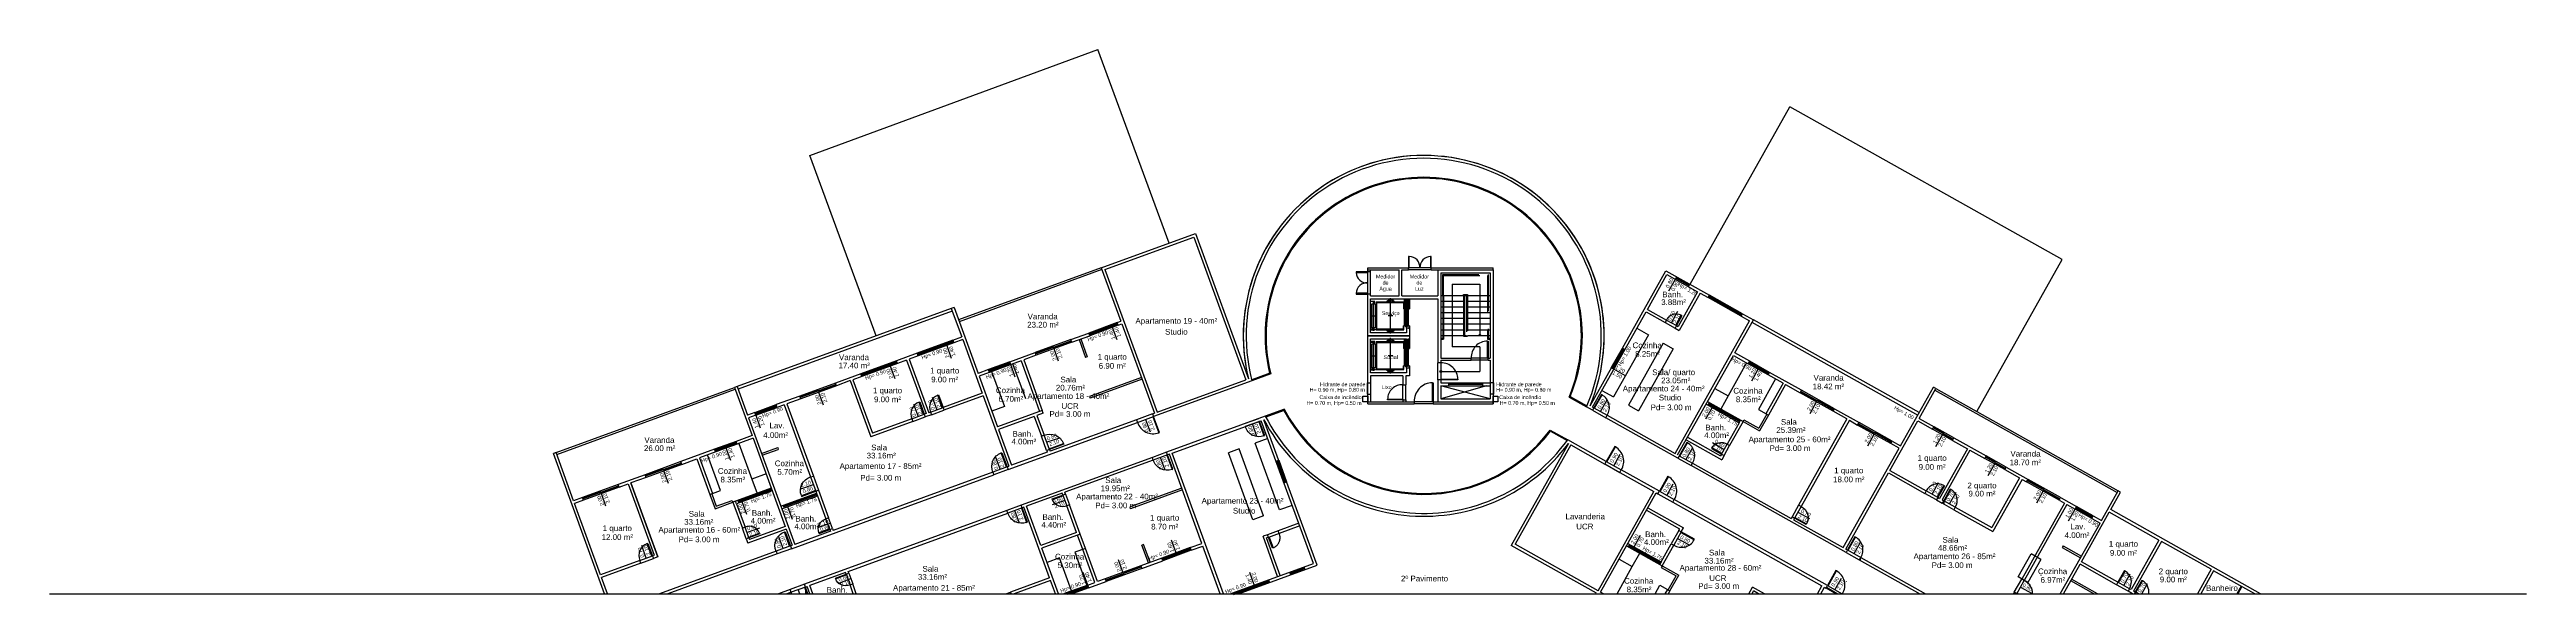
# Model space of a CAD drawing. Header units: millimetres. Extents: x -210 to 1173, y -437 to 320.
# Drawn here: x -210.3 to -79.9, y -27.8 to 0.9 of the extents above; entities that cross this region are included whole.
import ezdxf
from ezdxf.enums import TextEntityAlignment as Align

# ---------------------------------------------------------------- set-up
doc = ezdxf.new("R2010")
doc.units = ezdxf.units.MM
doc.header["$LTSCALE"] = 0.3
for name, pattern in [('DASHDOTX2', [50.8, 25.4, -12.7, 0, -12.7]), ('DASHED2', [9.525, 6.35, -3.175]), ('LTYPE_4', [112.5, 56.25, -56.25]), ('LTYPE_6', [168.75, 112.5, -28.125, 0, -28.125])]:
    doc.linetypes.add(name, pattern=pattern)
for name, color, linetype in [('CORTE', 6, 'Continuous'), ('COTAS', 1, 'Continuous'), ('ESQUADRIAS', 3, 'Continuous'), ('LAYER_0', 6, 'Continuous'), ('LINHA DE CORTE', 6, 'DASHDOTX2'), ('PISO', 1, 'Continuous'), ('PROJEÇÃO', 1, 'DASHED2'), ('TEXTOS', 2, 'Continuous'), ('VISTA', 2, 'Continuous')]:
    doc.layers.add(name, color=color, linetype=linetype)
doc.styles.add('2MM 1_100', font='ARIAL.TTF', dxfattribs={"height": 0.2})
doc.styles.add('3MM 1_100', font='ARIAL.TTF', dxfattribs={"height": 0.3})

msp = doc.modelspace()

# ---------------------------------------------------------------- linework, layer by layer
msp.add_line((-210.338, -27.729), (-79.945, -27.729))
at = {"layer": 'CORTE'}
for p, q in [((-154.969, -10.563), (-150.017, -8.756)), ((-154.776, -10.653), (-150.106, -8.948)), ((-150.106, -8.948), (-147.364, -16.464)), ((-150.017, -8.756), (-147.223, -16.412)), ((-154.969, -10.563), (-153.94, -13.381)), ((-154.776, -10.653), (-152.034, -18.168)), ((-140.947, -10.571), (-138.797, -10.571)), ((-140.947, -10.671), (-140.947, -10.571)), ((-140.947, -10.671), (-139.297, -10.671)), ((-140.947, -10.771), (-140.947, -10.671)), ((-140.797, -10.771), (-140.947, -10.771)), ((-140.797, -10.771), (-140.797, -10.671)), ((-139.297, -12.046), (-139.297, -10.671)), ((-139.147, -10.671), (-138.797, -10.671)), ((-139.147, -12.046), (-139.147, -10.671)), ((-138.797, -10.671), (-138.797, -10.571)), ((-137.597, -10.571), (-134.347, -10.571)), ((-137.597, -10.671), (-137.597, -10.571)), ((-137.597, -10.671), (-137.247, -10.671)), ((-137.247, -10.671), (-137.247, -12.046)), ((-137.247, -10.671), (-134.347, -10.671)), ((-137.097, -10.821), (-137.097, -15.321)), ((-137.097, -10.821), (-134.497, -10.821)), ((-134.497, -10.821), (-134.497, -15.321)), ((-134.347, -10.671), (-134.347, -10.571)), ((-134.347, -10.671), (-134.347, -17.621)), ((-134.347, -10.671), (-134.347, -10.671)), ((-129.238, -17.824), (-125.251, -10.715)), ((-126.221, -12.751), (-125.194, -10.919)), ((-125.251, -10.715), (-122.957, -12.002)), ((-125.194, -10.919), (-123.58, -11.824)), ((-162.724, -12.648), (-162.865, -12.699)), ((-162.865, -12.699), (-162.316, -14.202)), ((-162.724, -12.648), (-161.456, -16.124)), ((-140.947, -17.621), (-140.947, -11.946)), ((-140.797, -11.946), (-140.947, -11.946)), ((-140.797, -12.046), (-140.797, -11.946)), ((-140.797, -12.046), (-139.297, -12.046)), ((-140.797, -13.996), (-140.797, -12.196)), ((-140.797, -12.196), (-137.247, -12.196)), ((-139.147, -12.046), (-137.247, -12.046)), ((-138.897, -12.196), (-138.897, -12.221)), ((-137.247, -12.196), (-137.247, -15.571)), ((-129.107, -17.897), (-126.295, -12.882)), ((-126.295, -12.882), (-125.291, -13.445)), ((-126.221, -12.751), (-125.217, -13.314)), ((-123.58, -11.824), (-124.607, -13.656)), ((-123.449, -11.898), (-124.549, -13.861)), ((-123.449, -11.898), (-123.03, -12.133)), ((-123.03, -12.133), (-122.957, -12.002)), ((-121.286, -13.111), (-121.213, -12.98)), ((-121.213, -12.98), (-120.644, -13.299)), ((-162.785, -14.376), (-162.316, -14.205)), ((-156.571, -14.341), (-155.631, -13.998)), ((-156.519, -14.482), (-156.571, -14.341)), ((-156.519, -14.482), (-155.58, -14.139)), ((-156.05, -14.311), (-155.706, -15.252)), ((-155.58, -14.139), (-155.631, -13.998)), ((-154.128, -13.45), (-153.94, -13.381)), ((-154.077, -13.591), (-154.128, -13.45)), ((-154.077, -13.591), (-153.889, -13.522)), ((-153.889, -13.522), (-152.175, -18.219)), ((-140.947, -14.146), (-138.747, -14.146)), ((-138.747, -14.146), (-140.947, -14.146)), ((-138.897, -13.996), (-140.797, -13.996)), ((-140.797, -16.096), (-140.797, -14.296)), ((-140.797, -14.296), (-138.897, -14.296)), ((-140.797, -14.296), (-138.897, -14.296)), ((-138.897, -13.741), (-138.897, -13.996)), ((-138.897, -14.296), (-138.897, -14.321)), ((-138.747, -13.741), (-138.747, -14.146)), ((-138.747, -14.146), (-138.747, -14.321)), ((-125.699, -13.21), (-125.699, -13.21)), ((-125.217, -13.314), (-125.291, -13.445)), ((-124.694, -13.607), (-124.767, -13.738)), ((-124.767, -13.738), (-124.549, -13.861)), ((-124.761, -20.334), (-120.848, -13.357)), ((-124.694, -13.607), (-124.607, -13.656)), ((-121.622, -15.044), (-120.644, -13.299)), ((-121.286, -13.111), (-120.848, -13.357)), ((-164.664, -15.062), (-165.744, -15.456)), ((-165.693, -15.597), (-165.744, -15.456)), ((-165.223, -15.425), (-165.693, -15.597)), ((-165.223, -15.425), (-164.195, -18.243)), ((-164.613, -15.202), (-165.082, -15.374)), ((-165.082, -15.374), (-164.054, -18.192)), ((-164.613, -15.202), (-164.664, -15.062)), ((-163.109, -14.655), (-163.109, -14.655)), ((-162.785, -14.376), (-162.734, -14.517)), ((-162.264, -14.345), (-162.734, -14.517)), ((-162.267, -14.343), (-161.237, -17.164)), ((-159.197, -15.459), (-161.404, -16.265)), ((-159.788, -15.515), (-158.45, -15.027)), ((-159.737, -15.656), (-159.788, -15.515)), ((-159.197, -15.459), (-158.522, -17.308)), ((-158.398, -15.168), (-159.056, -15.408)), ((-159.056, -15.408), (-158.381, -17.257)), ((-158.398, -15.168), (-158.45, -15.027)), ((-156.143, -14.347), (-155.8, -15.286)), ((-155.706, -15.252), (-155.8, -15.286)), ((-137.097, -15.321), (-135.497, -15.321)), ((-137.097, -15.421), (-137.097, -15.571)), ((-137.097, -15.421), (-135.497, -15.421)), ((-134.597, -15.321), (-134.497, -15.321)), ((-134.597, -15.421), (-134.497, -15.421)), ((-134.497, -15.421), (-134.497, -16.621)), ((-127.405, -14.862), (-127.536, -14.788)), ((-124.63, -20.408), (-121.695, -15.174)), ((-121.695, -15.174), (-120.911, -15.615)), ((-120.838, -15.484), (-121.622, -15.044)), ((-120.911, -15.615), (-120.838, -15.484)), ((-174.138, -16.813), (-174.279, -16.864)), ((-174.279, -16.864), (-173.353, -19.401)), ((-174.138, -16.813), (-173.589, -18.316)), ((-167.623, -16.141), (-168.962, -16.63)), ((-168.911, -16.771), (-168.962, -16.63)), ((-168.182, -16.505), (-168.911, -16.771)), ((-168.182, -16.505), (-167.103, -19.464)), ((-167.572, -16.282), (-168.042, -16.454)), ((-168.042, -16.454), (-167.013, -19.272)), ((-167.572, -16.282), (-167.623, -16.141)), ((-160.915, -15.927), (-161.456, -16.124)), ((-161.404, -16.265), (-160.427, -18.942)), ((-160.864, -16.068), (-160.915, -15.927)), ((-152.861, -16.34), (-155.585, -17.335)), ((-152.826, -16.434), (-155.551, -17.429)), ((-147.044, -16.507), (-152.217, -18.395)), ((-152.034, -18.168), (-147.364, -16.464)), ((-140.967, -16.621), (-140.967, -17.221)), ((-140.967, -16.621), (-140.797, -16.621)), ((-138.897, -16.096), (-140.797, -16.096)), ((-139.097, -16.246), (-140.797, -16.246)), ((-140.797, -16.246), (-140.797, -17.621)), ((-139.097, -16.246), (-139.102, -16.72)), ((-139.097, -16.721), (-138.947, -16.721)), ((-138.747, -16.246), (-138.947, -16.246)), ((-138.947, -16.246), (-138.947, -16.721)), ((-138.897, -15.841), (-138.897, -16.096)), ((-138.747, -15.841), (-138.747, -16.246)), ((-137.247, -16.471), (-137.247, -17.621)), ((-137.097, -16.471), (-137.097, -16.621)), ((-137.097, -16.621), (-134.497, -16.621)), ((-137.097, -16.771), (-137.097, -17.471)), ((-137.097, -16.771), (-134.497, -16.771)), ((-134.697, -16.771), (-137.097, -17.471)), ((-134.497, -17.471), (-137.097, -16.771)), ((-134.497, -16.621), (-134.497, -17.471)), ((-134.327, -16.621), (-134.497, -16.621)), ((-134.327, -16.621), (-134.327, -17.221)), ((-127.992, -15.908), (-128.123, -15.835)), ((-119.077, -16.636), (-119.981, -18.248)), ((-119.865, -16.202), (-119.791, -16.071)), ((-119.077, -16.636), (-119.865, -16.202)), ((-118.946, -16.709), (-119.85, -18.321)), ((-118.113, -17.012), (-119.791, -16.071)), ((-118.946, -16.709), (-118.186, -17.143)), ((-112.899, -19.936), (-111.166, -16.848)), ((-111.916, -18.491), (-111.036, -16.922)), ((-111.036, -16.922), (-111.166, -16.848)), ((-173.213, -18.181), (-173.589, -18.318)), ((-173.161, -18.322), (-173.213, -18.181)), ((-170.841, -17.315), (-172.085, -17.77)), ((-172.034, -17.911), (-172.085, -17.77)), ((-171.658, -17.773), (-172.034, -17.911)), ((-171.658, -17.773), (-170.27, -21.578)), ((-170.789, -17.456), (-171.517, -17.722)), ((-171.517, -17.722), (-170.129, -21.527)), ((-170.789, -17.456), (-170.841, -17.315)), ((-164.195, -18.243), (-164.289, -18.278)), ((-163.96, -18.158), (-164.054, -18.192)), ((-163.96, -18.158), (-163.909, -18.299)), ((-161.236, -17.164), (-163.303, -17.918)), ((-163.303, -17.918), (-163.251, -18.059)), ((-161.184, -17.305), (-163.251, -18.059)), ((-161.186, -17.305), (-159.831, -21.013)), ((-158.079, -18.085), (-160.427, -18.942)), ((-158.027, -18.226), (-158.356, -18.346)), ((-158.027, -18.226), (-158.079, -18.085)), ((-155.585, -17.335), (-155.551, -17.429)), ((-152.269, -18.254), (-152.175, -18.219)), ((-152.269, -18.254), (-152.217, -18.395)), ((-140.967, -17.221), (-140.797, -17.221)), ((-140.947, -17.621), (-138.497, -17.621)), ((-140.947, -17.721), (-140.947, -17.621)), ((-140.947, -17.721), (-138.497, -17.721)), ((-139.097, -17.521), (-139.097, -17.621)), ((-139.097, -17.521), (-138.947, -17.521)), ((-138.947, -17.521), (-138.947, -17.621)), ((-138.497, -17.621), (-138.497, -17.721)), ((-137.497, -17.621), (-137.247, -17.621)), ((-137.497, -17.621), (-137.497, -17.721)), ((-137.497, -17.721), (-134.347, -17.721)), ((-137.247, -17.621), (-134.347, -17.621)), ((-137.097, -17.471), (-134.497, -17.471)), ((-134.327, -17.221), (-134.497, -17.221)), ((-134.347, -17.621), (-134.347, -17.721)), ((-134.347, -17.721), (-134.347, -17.621)), ((-129.107, -18.066), (-129.428, -17.886)), ((-129.036, -17.937), (-129.107, -17.897)), ((-129.036, -17.937), (-129.107, -18.066)), ((-123.135, -17.74), (-121.391, -18.719)), ((-123.062, -17.609), (-121.187, -18.661)), ((-118.186, -17.143), (-118.113, -17.012)), ((-116.442, -18.121), (-116.369, -17.99)), ((-115.719, -18.518), (-116.442, -18.121)), ((-116.368, -17.989), (-115.081, -18.712)), ((-173.302, -19.542), (-176.12, -20.57)), ((-173.353, -19.401), (-174.199, -19.709)), ((-173.538, -18.457), (-171.84, -23.109)), ((-173.161, -18.322), (-173.537, -18.459)), ((-173.302, -19.542), (-171.605, -24.192)), ((-164.895, -18.659), (-167.103, -19.464)), ((-164.946, -18.518), (-167.013, -19.272)), ((-164.946, -18.518), (-164.895, -18.659)), ((-164.289, -18.278), (-164.237, -18.419)), ((-163.909, -18.299), (-164.237, -18.419)), ((-158.497, -18.397), (-160.376, -19.083)), ((-160.376, -19.083), (-159.69, -20.962)), ((-159.873, -21.189), (-153.063, -18.703)), ((-158.497, -18.397), (-158.119, -19.433)), ((-158.356, -18.346), (-157.978, -19.381)), ((-157.978, -19.381), (-158.119, -19.433)), ((-153.114, -18.562), (-157.67, -20.225)), ((-153.114, -18.562), (-153.063, -18.704)), ((-146.335, -18.377), (-151.532, -20.273)), ((-151.246, -20.329), (-146.549, -18.614)), ((-143.806, -26.13), (-146.549, -18.614)), ((-143.614, -26.219), (-146.408, -18.563)), ((-128.409, -18.457), (-128.338, -18.329)), ((-124.615, -20.585), (-128.409, -18.457)), ((-128.338, -18.329), (-124.761, -20.334)), ((-124.114, -19.485), (-122.369, -20.463)), ((-121.391, -18.719), (-122.027, -19.853)), ((-121.187, -18.661), (-121.896, -19.926)), ((-115.719, -18.518), (-118.265, -23.06)), ((-115.588, -18.591), (-118.134, -23.134)), ((-115.588, -18.591), (-115.154, -18.843)), ((-115.154, -18.843), (-115.081, -18.712)), ((-113.458, -21.239), (-111.99, -18.622)), ((-111.99, -18.622), (-111.206, -19.062)), ((-111.916, -18.491), (-111.133, -18.931)), ((-111.206, -19.062), (-111.133, -18.931)), ((-110.16, -19.649), (-110.086, -19.518)), ((-110.086, -19.518), (-108.386, -20.472)), ((-183.673, -20.293), (-183.814, -20.344)), ((-181.119, -27.729), (-183.814, -20.344)), ((-182.747, -22.829), (-183.673, -20.293)), ((-175.326, -20.121), (-177.111, -20.772)), ((-177.059, -20.913), (-177.111, -20.772)), ((-177.059, -20.913), (-176.261, -20.622)), ((-176.261, -20.622), (-175.575, -22.5)), ((-176.12, -20.57), (-175.434, -22.449)), ((-175.274, -20.262), (-175.326, -20.121)), ((-174.147, -19.85), (-174.199, -19.709)), ((-157.811, -20.276), (-159.69, -20.962)), ((-152.283, -20.548), (-159.188, -23.066)), ((-157.704, -20.133), (-157.845, -20.184)), ((-157.845, -20.184), (-157.811, -20.278)), ((-157.704, -20.133), (-157.67, -20.227)), ((-152.232, -20.688), (-156.882, -22.385)), ((-152.232, -20.688), (-152.283, -20.548)), ((-151.48, -20.414), (-151.532, -20.273)), ((-151.48, -20.414), (-151.532, -20.273)), ((-151.386, -20.38), (-151.48, -20.414)), ((-149.672, -25.077), (-151.386, -20.38)), ((-148.545, -27.729), (-151.246, -20.329)), ((-145.767, -20.751), (-145.626, -20.7)), ((-145.68, -19.735), (-145.679, -19.735)), ((-130.377, -19.818), (-133.386, -25.182)), ((-130.248, -19.894), (-133.182, -25.124)), ((-130.918, -20.482), (-130.919, -20.482)), ((-130.918, -20.482), (-130.919, -20.482)), ((-128.384, -20.763), (-130.419, -19.622)), ((-130.248, -19.894), (-128.46, -20.897)), ((-128.46, -20.897), (-128.384, -20.763)), ((-124.54, -20.451), (-124.615, -20.585)), ((-124.186, -19.616), (-122.311, -20.667)), ((-123.918, -20.976), (-123.845, -20.848)), ((-123.845, -20.848), (-118.656, -23.758)), ((-122.32, -20.376), (-122.369, -20.463)), ((-122.32, -20.376), (-122.189, -20.449)), ((-122.189, -20.449), (-122.311, -20.667)), ((-122.027, -19.853), (-121.896, -19.926)), ((-115.908, -25.299), (-112.972, -20.066)), ((-113.41, -19.821), (-113.336, -19.69)), ((-112.972, -20.066), (-113.41, -19.821)), ((-113.336, -19.69), (-112.899, -19.936)), ((-109.374, -20.088), (-110.842, -22.706)), ((-109.244, -20.162), (-110.711, -22.779)), ((-110.16, -19.649), (-109.375, -20.089)), ((-109.244, -20.162), (-108.459, -20.602)), ((-108.459, -20.602), (-108.386, -20.472)), ((-178.99, -21.458), (-180.399, -21.972)), ((-180.347, -22.113), (-180.399, -21.972)), ((-180.347, -22.113), (-179.878, -21.941)), ((-179.878, -21.941), (-178.506, -25.699)), ((-178.938, -21.599), (-179.737, -21.89)), ((-178.314, -25.789), (-179.737, -21.89)), ((-179.737, -21.89), (-178.314, -25.789)), ((-178.938, -21.599), (-178.99, -21.458)), ((-171.287, -25.355), (-160.625, -21.463)), ((-170.27, -21.578), (-170.129, -21.527)), ((-160.677, -21.322), (-169.084, -24.39)), ((-160.675, -21.325), (-160.625, -21.463)), ((-159.924, -21.05), (-159.831, -21.013)), ((-159.924, -21.05), (-159.873, -21.189)), ((-150.735, -22.165), (-153.459, -23.159)), ((-145.357, -21.879), (-145.216, -21.828)), ((-131.405, -20.987), (-131.405, -20.987)), ((-131.405, -20.987), (-131.405, -20.987)), ((-127.675, -21.337), (-127.599, -21.203)), ((-127.675, -21.337), (-125.886, -22.34)), ((-125.593, -22.329), (-127.599, -21.203)), ((-115.762, -25.551), (-123.918, -20.976)), ((-115.777, -25.372), (-113.531, -21.369)), ((-113.532, -21.369), (-111.613, -22.445)), ((-113.458, -21.238), (-111.539, -22.314)), ((-106.627, -21.63), (-108.094, -24.247)), ((-106.496, -21.703), (-108.037, -24.451)), ((-107.412, -21.189), (-107.339, -21.059)), ((-107.412, -21.189), (-106.627, -21.63)), ((-107.339, -21.059), (-106.182, -21.707)), ((-106.496, -21.703), (-106.256, -21.838)), ((-106.256, -21.838), (-106.182, -21.707)), ((-182.277, -22.658), (-182.747, -22.829)), ((-182.226, -22.798), (-182.696, -22.97)), ((-181.325, -26.727), (-182.696, -22.97)), ((-182.226, -22.798), (-182.277, -22.658)), ((-172.342, -22.172), (-174.362, -22.909)), ((-174.362, -22.909), (-173.865, -24.271)), ((-172.29, -22.313), (-174.169, -22.999)), ((-174.169, -22.999), (-173.724, -24.22)), ((-171.84, -23.109), (-169.961, -22.424)), ((-171.789, -23.25), (-169.91, -22.564)), ((-171.789, -23.25), (-171.104, -25.127)), ((-159.94, -23.341), (-170.603, -27.23)), ((-169.996, -22.33), (-169.855, -22.278)), ((-169.996, -22.33), (-169.961, -22.424)), ((-169.91, -22.564), (-169.464, -23.786)), ((-169.855, -22.278), (-169.323, -23.735)), ((-159.888, -23.483), (-159.94, -23.341)), ((-159.137, -23.208), (-159.188, -23.066)), ((-159.043, -23.174), (-159.137, -23.208)), ((-159.043, -23.174), (-159.137, -23.208)), ((-157.689, -26.884), (-159.043, -23.174)), ((-157.023, -22.437), (-158.902, -23.122)), ((-158.148, -25.189), (-158.902, -23.122)), ((-156.989, -22.531), (-157.023, -22.437)), ((-156.848, -22.479), (-156.989, -22.531)), ((-156.848, -22.479), (-156.882, -22.385)), ((-156.642, -23.043), (-156.783, -23.094)), ((-156.269, -24.503), (-156.783, -23.094)), ((-156.076, -24.593), (-156.642, -23.043)), ((-153.425, -23.253), (-153.459, -23.159)), ((-150.701, -22.259), (-153.425, -23.253)), ((-128.821, -27.571), (-125.885, -22.338)), ((-128.69, -27.644), (-125.754, -22.412)), ((-126.271, -23.328), (-124.525, -24.308)), ((-126.198, -23.197), (-124.321, -24.25)), ((-125.755, -22.414), (-125.668, -22.463)), ((-125.668, -22.463), (-125.593, -22.329)), ((-124.883, -22.903), (-124.808, -22.769)), ((-124.883, -22.903), (-117.033, -27.305)), ((-116.741, -27.294), (-124.808, -22.769)), ((-118.134, -23.134), (-118.265, -23.06)), ((-111.539, -22.314), (-111.613, -22.445)), ((-110.929, -22.657), (-111.002, -22.788)), ((-111.002, -22.788), (-110.697, -22.959)), ((-110.929, -22.657), (-110.842, -22.706)), ((-110.711, -22.779), (-110.624, -22.828)), ((-110.624, -22.828), (-110.697, -22.959)), ((-110.624, -22.828), (-110.624, -23)), ((-110.013, -23.17), (-110.086, -23.301)), ((-110.086, -23.301), (-108.037, -24.451)), ((-110.013, -23.17), (-108.094, -24.247)), ((-104.271, -22.951), (-106.515, -26.955)), ((-104.14, -23.025), (-106.385, -27.028)), ((-104.511, -22.816), (-104.271, -22.951)), ((-104.438, -22.685), (-103.63, -23.138)), ((-104.14, -23.025), (-103.704, -23.269)), ((-103.704, -23.269), (-103.63, -23.138)), ((-103.374, -26.046), (-101.907, -23.43)), ((-102.322, -23.872), (-101.441, -22.302)), ((-99.291, -24.898), (-101.907, -23.43)), ((-101.833, -23.299), (-101.314, -22.373)), ((-93.942, -27.729), (-101.833, -23.299)), ((-101.314, -22.373), (-101.441, -22.302)), ((-173.724, -24.22), (-173.865, -24.271)), ((-171.553, -24.333), (-173.573, -25.07)), ((-171.605, -24.192), (-173.484, -24.877)), ((-171.553, -24.333), (-171.245, -25.178)), ((-169.225, -24.441), (-171.104, -25.127)), ((-169.464, -23.786), (-169.323, -23.735)), ((-169.258, -24.35), (-169.118, -24.298)), ((-169.258, -24.35), (-169.224, -24.443)), ((-169.118, -24.298), (-169.083, -24.392)), ((-168.296, -26.55), (-159.888, -23.483)), ((-156.269, -24.503), (-158.148, -25.189)), ((-156.076, -24.593), (-158.096, -25.33)), ((-146.222, -24.617), (-146.457, -24.702)), ((-145.688, -26.817), (-146.457, -24.702)), ((-146.171, -24.757), (-146.265, -24.791)), ((-146.171, -24.757), (-146.222, -24.616)), ((-144.576, -24.019), (-145.658, -24.412)), ((-145.607, -24.552), (-145.658, -24.412)), ((-144.525, -24.16), (-145.607, -24.552)), ((-124.574, -24.395), (-124.525, -24.308)), ((-124.574, -24.395), (-124.443, -24.468)), ((-124.443, -24.468), (-124.321, -24.25)), ((-118.607, -23.671), (-118.656, -23.758)), ((-118.476, -23.744), (-118.607, -23.671)), ((-118.476, -23.744), (-118.525, -23.831)), ((-118.525, -23.831), (-115.908, -25.299)), ((-104.486, -27.729), (-102.395, -24.003)), ((-102.832, -23.758), (-102.758, -23.627)), ((-102.832, -23.758), (-102.395, -24.003)), ((-102.758, -23.627), (-102.322, -23.872)), ((-179.258, -25.973), (-181.325, -26.727)), ((-179.206, -26.114), (-179.258, -25.973)), ((-178.506, -25.699), (-178.6, -25.733)), ((-178.6, -25.733), (-178.549, -25.874)), ((-178.314, -25.789), (-178.549, -25.874)), ((-172.09, -25.487), (-178.235, -27.729)), ((-172.038, -25.63), (-177.791, -27.729)), ((-173.518, -24.784), (-173.659, -24.835)), ((-173.659, -24.835), (-173.573, -25.07)), ((-173.518, -24.784), (-173.484, -24.877)), ((-172.09, -25.487), (-172.038, -25.63)), ((-171.339, -25.213), (-171.245, -25.178)), ((-171.339, -25.213), (-171.287, -25.355)), ((-157.221, -27.729), (-158.096, -25.33)), ((-155.309, -27.134), (-155.945, -25.392)), ((-155.168, -27.082), (-155.804, -25.34)), ((-151.786, -25.848), (-152.89, -26.251)), ((-152.838, -26.392), (-151.735, -25.989)), ((-152.74, -25.132), (-152.833, -25.166)), ((-152.491, -26.105), (-152.833, -25.166)), ((-152.397, -26.071), (-152.74, -25.132)), ((-151.735, -25.989), (-151.786, -25.848)), ((-150.283, -25.3), (-149.672, -25.077)), ((-150.232, -25.441), (-150.283, -25.3)), ((-150.232, -25.441), (-149.621, -25.218)), ((-148.705, -27.729), (-149.621, -25.218)), ((-145.547, -26.765), (-146.265, -24.791)), ((-128.895, -27.702), (-133.386, -25.182)), ((-128.821, -27.571), (-133.182, -25.124)), ((-127.323, -25.203), (-125.446, -26.256)), ((-127.25, -25.073), (-125.503, -26.052)), ((-125.503, -26.052), (-124.965, -25.093)), ((-125.446, -26.256), (-124.834, -25.166)), ((-124.965, -25.093), (-124.834, -25.166)), ((-115.777, -25.372), (-115.69, -25.421)), ((-115.69, -25.421), (-115.762, -25.551)), ((-114.992, -25.813), (-115.065, -25.942)), ((-115.065, -25.942), (-111.879, -27.729)), ((-115.028, -25.877), (-115.028, -25.962)), ((-114.992, -25.813), (-111.575, -27.729)), ((-101.455, -27.122), (-103.374, -26.046)), ((-99.291, -24.898), (-100.757, -27.513)), ((-99.16, -24.972), (-100.626, -27.586)), ((-96.544, -26.44), (-99.16, -24.972)), ((-179.206, -26.114), (-181.273, -26.868)), ((-180.959, -27.729), (-181.273, -26.868)), ((-170.55, -27.373), (-170.602, -27.232)), ((-170.55, -27.373), (-170.456, -27.339)), ((-170.55, -27.373), (-170.55, -27.729)), ((-170.314, -27.729), (-170.456, -27.339)), ((-168.437, -26.602), (-170.316, -27.287)), ((-170.154, -27.729), (-170.316, -27.287)), ((-168.403, -26.695), (-168.437, -26.602)), ((-168.403, -26.695), (-168.262, -26.644)), ((-168.262, -26.644), (-168.296, -26.55)), ((-168.197, -27.259), (-168.056, -27.208)), ((-168.025, -27.729), (-168.197, -27.259)), ((-167.866, -27.729), (-168.056, -27.207)), ((-157.689, -26.884), (-159.755, -27.639)), ((-157.637, -27.025), (-159.565, -27.729)), ((-157.38, -27.729), (-157.637, -27.025)), ((-155.683, -27.27), (-155.309, -27.134)), ((-155.632, -27.411), (-155.683, -27.271)), ((-155.632, -27.411), (-154.717, -27.078)), ((-154.769, -26.937), (-155.168, -27.082)), ((-154.769, -26.937), (-154.717, -27.078)), ((-152.89, -26.251), (-152.838, -26.392)), ((-148.188, -27.729), (-143.806, -26.13)), ((-147.751, -27.729), (-143.614, -26.219)), ((-146.164, -26.99), (-146.113, -27.131)), ((-120.883, -27.729), (-120.686, -27.377)), ((-120.058, -27.729), (-120.686, -27.377)), ((-117.271, -27.729), (-117.033, -27.305)), ((-117.099, -27.729), (-116.903, -27.378)), ((-116.903, -27.378), (-116.815, -27.427)), ((-116.815, -27.427), (-116.741, -27.294)), ((-115.762, -27.08), (-115.762, -27.096)), ((-106.385, -27.028), (-106.515, -26.955)), ((-106.188, -27.138), (-106.188, -27.22)), ((-105.504, -26.77), (-105.504, -26.778)), ((-104.318, -27.729), (-103.447, -26.177)), ((-102.724, -27.729), (-103.937, -27.049)), ((-102.519, -27.729), (-103.888, -26.962)), ((-101.528, -27.253), (-103.447, -26.177)), ((-101.455, -27.122), (-101.528, -27.253)), ((-96.544, -26.44), (-97.267, -27.729)), ((-96.413, -26.514), (-97.095, -27.729)), ((-94.248, -27.729), (-96.413, -26.514)), ((-94.962, -27.32), (-95.192, -27.729)), ((-94.927, -27.339), (-95.146, -27.729)), ((-171.354, -27.504), (-171.969, -27.729)), ((-171.302, -27.647), (-171.525, -27.729)), ((-171.302, -27.647), (-171.353, -27.506)), ((-171.302, -27.647), (-171.302, -27.729)), ((-159.722, -27.729), (-159.755, -27.639)), ((-156.811, -27.682), (-156.94, -27.729)), ((-156.792, -27.734), (-156.811, -27.682)), ((-148.043, -27.676), (-148.024, -27.729)), ((-148.024, -27.728), (-148.024, -27.729)), ((-128.91, -27.729), (-128.895, -27.702)), ((-128.54, -27.729), (-128.69, -27.644)), ((-125.17, -27.5), (-125.298, -27.729)), ((-125.039, -27.574), (-125.126, -27.729)), ((-120.711, -27.729), (-120.628, -27.581)), ((-120.365, -27.729), (-120.628, -27.581)), ((-106.907, -27.653), (-106.949, -27.729)), ((-106.776, -27.726), (-106.907, -27.653)), ((-106.811, -27.706), (-106.823, -27.729)), ((-106.776, -27.726), (-106.777, -27.729)), ((-106.188, -27.568), (-106.188, -27.586)), ((-100.844, -27.464), (-100.917, -27.595)), ((-100.678, -27.729), (-100.917, -27.595)), ((-100.757, -27.513), (-100.844, -27.464)), ((-100.539, -27.635), (-100.626, -27.586)), ((-100.539, -27.635), (-100.591, -27.729))]:
    msp.add_line(p, q, dxfattribs=at)
for points in [[(-141.197, -17.32), (-140.947, -17.32), (-140.947, -17.62), (-141.197, -17.62)], [(-134.347, -17.321), (-134.097, -17.321), (-134.097, -17.621), (-134.347, -17.621)]]:
    msp.add_lwpolyline(points, close=True, dxfattribs=at)
for radius, start, end in [(9.5, 341.51371, 189.53381), (9.5, 337.22264, 193.80215), (9.35, 336.42283, 194.62561), (9.5, 207.70893, 323.33612), (9.35, 206.90585, 324.14754)]:
    msp.add_arc((-137.997, -14.146), radius, start, end, dxfattribs=at)
at = {"layer": 'COTAS'}
for p, q in [((-136.497, -11.421), (-136.497, -14.721)), ((-136.497, -11.421), (-135.047, -11.421)), ((-135.047, -11.421), (-135.047, -14.121)), ((-125.095, -11.775), (-124.751, -11.162)), ((-124.956, -13.461), (-124.625, -12.841)), ((-154.131, -14.361), (-154.372, -13.701)), ((-135.047, -14.121), (-135.096, -14.071)), ((-135.047, -14.121), (-134.996, -14.071)), ((-163.109, -14.655), (-162.869, -15.315)), ((-157.218, -15.485), (-157.459, -14.825)), ((-135.047, -14.721), (-136.497, -14.721)), ((-135.047, -14.721), (-135.047, -16.021)), ((-166.08, -15.738), (-165.839, -16.399)), ((-159.496, -16.316), (-159.737, -15.656)), ((-137.097, -16.021), (-135.047, -16.021)), ((-127.379, -16.252), (-127.992, -15.908)), ((-120.729, -16.516), (-120.385, -15.902)), ((-169.85, -17.114), (-169.609, -17.774)), ((-128.686, -18.133), (-128.343, -17.52)), ((-122.813, -17.92), (-123.156, -18.533)), ((-117.654, -18.239), (-117.311, -17.626)), ((-173.161, -18.322), (-172.92, -18.982)), ((-114.622, -19.939), (-114.278, -19.325)), ((-111.029, -19.967), (-110.685, -19.354)), ((-174.47, -20.716), (-174.711, -20.056)), ((-123.851, -20.039), (-124.194, -20.652)), ((-122.786, -19.771), (-122.181, -20.127)), ((-177.758, -21.916), (-177.999, -21.256)), ((-170.793, -22.195), (-170.128, -21.966)), ((-111.234, -22.486), (-110.89, -21.873)), ((-108.281, -21.508), (-107.937, -20.895)), ((-181.046, -23.116), (-181.287, -22.456)), ((-173.628, -23.549), (-173.869, -22.889)), ((-171.488, -23.14), (-171.248, -23.8)), ((-118.305, -23.439), (-117.685, -23.769)), ((-110.318, -22.999), (-109.974, -22.386)), ((-105.727, -22.94), (-105.384, -22.327)), ((-104.048, -23.882), (-103.704, -23.269)), ((-126.927, -25.256), (-126.583, -24.643)), ((-153.829, -26.594), (-154.07, -25.934)), ((-151.035, -25.574), (-151.276, -24.914)), ((-124.638, -24.816), (-124.025, -25.16)), ((-115.342, -25.617), (-114.998, -25.004)), ((-155.683, -27.271), (-155.925, -26.61)), ((-146.915, -27.266), (-147.155, -26.606)), ((-106.58, -27.377), (-105.96, -27.708)), ((-101.149, -27.293), (-100.806, -26.68)), ((-100.19, -27.729), (-99.89, -27.194))]:
    msp.add_line(p, q, dxfattribs=at)
at = {"layer": 'COTAS', "extrusion": (-1.18495e-12, 1.19689e-12, -1)}
for p, q in [((-164.859, -17.737), (-164.618, -18.398)), ((-163.872, -17.378), (-163.631, -18.038)), ((-160.541, -20.527), (-160.3, -21.187))]:
    msp.add_line(p, q, dxfattribs=at)
at = {"layer": 'COTAS', "extrusion": (-4.198e-17, 1.1504e-16, -1)}
for p, q in [((-157.174, -19.527), (-157.84, -19.754)), ((-156.886, -22.813), (-157.551, -23.039)), ((-172.955, -24.275), (-173.621, -24.502)), ((-178.929, -25.853), (-179.156, -25.188))]:
    msp.add_line(p, q, dxfattribs=at)
at = {"layer": 'COTAS', "extrusion": (-3.54684e-12, -2.44572e-13, -1)}
msp.add_line((-152.64, -18.549), (-152.399, -19.209), dxfattribs=at)
at = {"layer": 'COTAS', "extrusion": (-1.35577e-13, -1.67877e-12, -1)}
for p, q in [((-146.777, -19.448), (-147.017, -18.788)), ((-151.615, -21.212), (-151.856, -20.551)), ((-159.272, -24.005), (-159.513, -23.344)), ((-171.715, -25.35), (-171.955, -24.689)), ((-170.846, -27.729), (-170.926, -27.51))]:
    msp.add_line(p, q, dxfattribs=at)
at = {"layer": 'COTAS', "extrusion": (2.49687e-12, -2.53092e-12, -1)}
for p, q in [((-127.992, -20.983), (-127.648, -20.37)), ((-125.201, -22.549), (-124.857, -21.936)), ((-116.348, -27.515), (-116.005, -26.901))]:
    msp.add_line(p, q, dxfattribs=at)
at = {"layer": 'COTAS', "extrusion": (4.20059e-17, -1.15031e-16, -1)}
msp.add_line((-169.886, -24.243), (-169.22, -24.017), dxfattribs=at)
at = {"layer": 'COTAS', "extrusion": (-4.19541e-17, 1.1505e-16, -1)}
msp.add_line((-168.814, -27.181), (-168.159, -26.926), dxfattribs=at)
at = {"layer": 'COTAS'}
msp.add_circle((-137.097, -16.021), 0.05, dxfattribs=at)
at = {"layer": 'ESQUADRIAS'}
for p, q in [((-121.259, -13.063), (-123.004, -12.085)), ((-121.239, -13.028), (-122.984, -12.05)), ((-154.109, -13.502), (-155.612, -14.05)), ((-154.096, -13.539), (-155.599, -14.088)), ((-165.736, -15.512), (-167.615, -16.198)), ((-165.723, -15.55), (-167.601, -16.235)), ((-162.766, -14.428), (-164.645, -15.114)), ((-162.752, -14.466), (-164.631, -15.151)), ((-159.769, -15.567), (-160.897, -15.978)), ((-159.756, -15.605), (-160.883, -16.016)), ((-157.498, -14.717), (-158.438, -15.06)), ((-156.545, -14.412), (-158.424, -15.097)), ((-157.47, -14.793), (-157.498, -14.718)), ((-156.531, -14.449), (-157.471, -14.792)), ((-128.075, -15.862), (-127.488, -14.815)), ((-128.04, -15.881), (-127.453, -14.835)), ((-119.838, -16.154), (-120.884, -15.567)), ((-119.818, -16.119), (-120.865, -15.532)), ((-168.936, -16.7), (-170.815, -17.386)), ((-168.923, -16.738), (-169.862, -17.081)), ((-173.194, -18.233), (-172.067, -17.821)), ((-173.18, -18.27), (-172.053, -17.859)), ((-169.889, -17.006), (-170.829, -17.348)), ((-169.862, -17.081), (-169.889, -17.006)), ((-117.293, -17.595), (-118.166, -17.106)), ((-116.405, -18.056), (-118.15, -17.077)), ((-117.254, -17.525), (-117.293, -17.595)), ((-116.382, -18.014), (-117.254, -17.525)), ((-114.265, -19.302), (-115.137, -18.812)), ((-113.373, -19.756), (-115.117, -18.778)), ((-114.225, -19.232), (-114.265, -19.302)), ((-113.353, -19.721), (-114.225, -19.232)), ((-110.123, -19.583), (-111.17, -18.996)), ((-110.627, -19.255), (-111.15, -18.961)), ((-110.666, -19.325), (-110.627, -19.255)), ((-110.143, -19.618), (-110.666, -19.325)), ((-177.085, -20.843), (-178.964, -21.528)), ((-174.18, -19.761), (-175.307, -20.172)), ((-174.166, -19.799), (-175.293, -20.21)), ((-145.715, -20.732), (-145.306, -21.86)), ((-145.678, -20.719), (-145.268, -21.846)), ((-107.376, -21.124), (-108.422, -20.537)), ((-107.879, -20.796), (-108.403, -20.502)), ((-107.918, -20.865), (-107.879, -20.796)), ((-180.373, -22.042), (-182.252, -22.728)), ((-180.359, -22.08), (-181.299, -22.423)), ((-178.038, -21.148), (-178.978, -21.491)), ((-178.011, -21.223), (-178.038, -21.148)), ((-177.071, -20.88), (-178.011, -21.223)), ((-107.395, -21.159), (-107.918, -20.865)), ((-104.475, -22.751), (-106.219, -21.773)), ((-105.327, -22.227), (-106.2, -21.738)), ((-181.326, -22.348), (-182.265, -22.69)), ((-181.299, -22.423), (-181.326, -22.348)), ((-105.366, -22.297), (-105.327, -22.227)), ((-104.494, -22.786), (-105.366, -22.297)), ((-102.805, -23.71), (-103.677, -23.221)), ((-102.785, -23.675), (-103.657, -23.186)), ((-150.264, -25.351), (-151.767, -25.9)), ((-150.25, -25.389), (-151.754, -25.938)), ((-155.665, -27.322), (-156.779, -27.729)), ((-155.651, -27.36), (-156.766, -27.767)), ((-152.864, -26.322), (-154.743, -27.007)), ((-153.79, -26.702), (-154.729, -27.045)), ((-152.878, -26.284), (-153.817, -26.627)), ((-153.817, -26.627), (-153.79, -26.702)), ((-148.024, -27.728), (-146.144, -27.045)), ((-148.01, -27.766), (-146.131, -27.082))]:
    msp.add_line(p, q, dxfattribs=at)
for points in [[(-138.757, -10.571), (-138.757, -9.971), (-138.797, -9.971), (-138.797, -10.571)], [(-137.597, -10.571), (-137.597, -9.971), (-137.637, -9.971), (-137.637, -10.571)], [(-140.947, -10.771), (-141.547, -10.771), (-141.547, -10.811), (-140.947, -10.811)], [(-140.947, -11.906), (-141.547, -11.906), (-141.547, -11.946), (-140.947, -11.946)], [(-124.694, -13.607), (-124.729, -13.588), (-124.436, -13.064), (-124.401, -13.084)], [(-134.597, -15.321), (-134.637, -15.321), (-134.637, -14.421), (-134.597, -14.421)], [(-137.497, -17.621), (-137.537, -17.621), (-137.537, -16.621), (-137.497, -16.621)], [(-137.097, -16.471), (-137.097, -16.431), (-136.197, -16.431), (-136.197, -16.471)], [(-164.289, -18.278), (-164.326, -18.291), (-164.566, -17.634), (-164.529, -17.62)], [(-163.303, -17.918), (-163.34, -17.932), (-163.58, -17.274), (-163.542, -17.26)], [(-139.097, -17.521), (-139.897, -17.521), (-139.897, -17.481), (-139.097, -17.481)], [(-129.036, -17.937), (-129.001, -17.957), (-128.61, -17.259), (-128.645, -17.24)], [(-152.217, -18.395), (-152.255, -18.409), (-151.946, -19.254), (-151.909, -19.24)], [(-128.384, -20.763), (-128.349, -20.783), (-127.909, -19.998), (-127.944, -19.978)], [(-124.543, -20.457), (-124.508, -20.476), (-124.117, -19.778), (-124.152, -19.759)], [(-125.593, -22.329), (-125.558, -22.348), (-125.118, -21.563), (-125.153, -21.544)], [(-110.929, -22.657), (-110.964, -22.637), (-110.622, -22.027), (-110.587, -22.046)], [(-110.624, -22.828), (-110.589, -22.848), (-110.246, -22.237), (-110.281, -22.217)], [(-173.518, -24.784), (-173.532, -24.746), (-172.968, -24.54), (-172.954, -24.578)], [(-146.171, -24.757), (-146.133, -24.744), (-145.928, -25.308), (-145.966, -25.321)], [(-124.443, -24.468), (-124.463, -24.503), (-123.765, -24.895), (-123.745, -24.86)], [(-115.69, -25.421), (-115.655, -25.441), (-115.264, -24.743), (-115.299, -24.724)], [(-178.6, -25.733), (-178.638, -25.747), (-178.878, -25.089), (-178.84, -25.076)], [(-116.741, -27.294), (-116.706, -27.314), (-116.266, -26.529), (-116.301, -26.51)], [(-101.455, -27.121), (-101.42, -27.141), (-101.077, -26.53), (-101.112, -26.511)], [(-100.539, -27.635), (-100.504, -27.654), (-100.161, -27.044), (-100.196, -27.024)]]:
    msp.add_lwpolyline(points, close=True, dxfattribs=at)
at = {"layer": 'ESQUADRIAS', "extrusion": (1.1504e-16, 4.198e-17, -1), "elevation": 0}
for points in [[(146.642, -18.651), (146.679, -18.665), (146.405, -19.416), (146.367, -19.402)], [(159.924, -21.05), (159.962, -21.064), (160.236, -20.313), (160.198, -20.299)], [(151.48, -20.414), (151.518, -20.428), (151.244, -21.179), (151.206, -21.166)], [(159.137, -23.207), (159.174, -23.221), (158.9, -23.972), (158.863, -23.959)], [(171.339, -25.213), (171.376, -25.226), (171.651, -24.475), (171.613, -24.461)]]:
    msp.add_lwpolyline(points, close=True, dxfattribs=at)
at = {"layer": 'ESQUADRIAS', "extrusion": (2.1433e-09, 5.63047e-10, -1), "elevation": 0}
msp.add_lwpolyline([(157.703, -20.13), (157.716, -20.092), (156.965, -19.818), (156.951, -19.856)], close=True, dxfattribs=at)
at = {"layer": 'ESQUADRIAS', "extrusion": (-5.9867e-17, -1.0683e-16, -1)}
msp.add_lwpolyline([(122.32, -20.376), (122.3, -20.341), (122.824, -20.048), (122.843, -20.083)], close=True, dxfattribs=at)
at = {"layer": 'ESQUADRIAS', "extrusion": (-7.25074e-20, -1.44002e-18, -1)}
msp.add_lwpolyline([(169.995, -22.33), (170.009, -22.292), (170.759, -22.57), (170.745, -22.608)], close=True, dxfattribs=at)
at = {"layer": 'ESQUADRIAS', "extrusion": (-6.00792e-15, -1.27069e-14, -1)}
msp.add_lwpolyline([(156.989, -22.531), (156.975, -22.568), (157.539, -22.774), (157.552, -22.736)], close=True, dxfattribs=at)
at = {"layer": 'ESQUADRIAS', "extrusion": (-1.27786e-14, 5.85378e-15, -1)}
msp.add_lwpolyline([(169.258, -24.35), (169.272, -24.312), (169.836, -24.518), (169.822, -24.555)], close=True, dxfattribs=at)
at = {"layer": 'ESQUADRIAS', "extrusion": (-5.99217e-17, -1.06799e-16, -1)}
msp.add_lwpolyline([(118.477, -23.744), (118.457, -23.709), (117.847, -24.052), (117.866, -24.086)], close=True, dxfattribs=at)
at = {"layer": 'ESQUADRIAS', "extrusion": (1.1504e-16, 4.198e-17, -1), "elevation": 0}
msp.add_lwpolyline([(170.421, -27.729), (170.55, -27.373), (170.588, -27.387), (170.463, -27.729)], dxfattribs=at)
at = {"layer": 'ESQUADRIAS', "extrusion": (-6.00505e-15, -1.27082e-14, -1)}
msp.add_lwpolyline([(168.403, -26.695), (168.389, -26.733), (168.952, -26.939), (168.966, -26.901)], close=True, dxfattribs=at)
at = {"layer": 'ESQUADRIAS', "extrusion": (-5.98874e-17, -1.06818e-16, -1)}
msp.add_lwpolyline([(106.771, -27.729), (106.776, -27.726), (106.756, -27.691), (106.689, -27.729)], dxfattribs=at)
at = {"layer": 'LAYER_0', "color": 11}
for p, q in [((-140.564, -12.342), (-140.797, -12.342)), ((-140.727, -13.726), (-140.727, -12.466)), ((-140.727, -12.466), (-140.547, -12.466)), ((-140.604, -12.392), (-140.564, -12.392)), ((-140.564, -12.392), (-140.564, -12.342)), ((-140.547, -12.466), (-140.547, -13.726)), ((-139.047, -12.366), (-140.497, -12.366)), ((-140.497, -12.366), (-140.497, -13.826)), ((-140.467, -13.796), (-140.467, -12.396)), ((-140.467, -12.396), (-139.067, -12.396)), ((-139.957, -12.341), (-139.957, -12.335)), ((-139.957, -12.335), (-139.903, -12.335)), ((-139.957, -12.341), (-139.897, -12.341)), ((-139.903, -12.335), (-139.903, -12.281)), ((-139.903, -12.281), (-139.822, -12.281)), ((-139.897, -12.341), (-139.897, -12.281)), ((-139.897, -12.341), (-139.897, -12.366)), ((-139.832, -12.246), (-139.832, -12.196)), ((-139.792, -12.246), (-139.832, -12.246)), ((-139.822, -12.281), (-139.822, -12.341)), ((-139.822, -12.341), (-139.822, -12.366)), ((-139.747, -12.246), (-139.792, -12.246)), ((-139.792, -12.246), (-139.792, -12.25)), ((-139.788, -12.254), (-139.792, -12.25)), ((-139.755, -12.256), (-139.788, -12.254)), ((-139.755, -12.256), (-139.751, -12.259)), ((-139.751, -12.275), (-139.755, -12.279)), ((-139.755, -12.321), (-139.755, -12.279)), ((-139.747, -12.321), (-139.755, -12.321)), ((-139.751, -12.275), (-139.751, -12.259)), ((-139.702, -12.246), (-139.747, -12.246)), ((-139.747, -12.321), (-139.739, -12.321)), ((-139.742, -12.259), (-139.739, -12.256)), ((-139.742, -12.275), (-139.742, -12.259)), ((-139.742, -12.275), (-139.739, -12.279)), ((-139.739, -12.256), (-139.705, -12.254)), ((-139.739, -12.321), (-139.739, -12.279)), ((-139.705, -12.254), (-139.702, -12.25)), ((-139.702, -12.246), (-139.662, -12.246)), ((-139.702, -12.246), (-139.702, -12.25)), ((-139.591, -12.281), (-139.672, -12.281)), ((-139.672, -12.281), (-139.672, -12.341)), ((-139.672, -12.341), (-139.672, -12.366)), ((-139.662, -12.246), (-139.662, -12.196)), ((-139.597, -12.341), (-139.597, -12.281)), ((-139.597, -12.341), (-139.597, -12.366)), ((-139.537, -12.341), (-139.597, -12.341)), ((-139.591, -12.335), (-139.591, -12.281)), ((-139.537, -12.335), (-139.591, -12.335)), ((-139.537, -12.341), (-139.537, -12.335)), ((-139.067, -12.396), (-139.067, -12.721)), ((-139.017, -12.721), (-139.067, -12.721)), ((-139.047, -12.719), (-139.047, -12.366)), ((-139.019, -12.719), (-139.047, -12.719)), ((-139.017, -12.706), (-139.019, -12.706)), ((-139.019, -12.706), (-139.019, -12.719)), ((-139.017, -13.621), (-139.017, -12.246)), ((-139.017, -12.246), (-138.927, -12.246)), ((-139.012, -13.171), (-139.012, -12.701)), ((-139.012, -12.701), (-138.972, -12.701)), ((-138.974, -12.703), (-139.01, -12.703)), ((-139.01, -12.703), (-139.01, -13.169)), ((-138.974, -12.716), (-138.974, -12.703)), ((-138.972, -12.716), (-138.974, -12.716)), ((-138.972, -12.701), (-138.972, -12.716)), ((-138.927, -13.651), (-138.927, -12.246)), ((-138.897, -13.651), (-138.897, -12.221)), ((-138.897, -12.221), (-138.807, -12.221)), ((-138.812, -12.701), (-138.852, -12.701)), ((-138.852, -12.701), (-138.852, -12.716)), ((-138.852, -12.716), (-138.85, -12.716)), ((-138.85, -12.716), (-138.85, -12.703)), ((-138.85, -12.703), (-138.814, -12.703)), ((-138.814, -12.703), (-138.814, -13.169)), ((-138.812, -13.171), (-138.812, -12.701)), ((-138.807, -12.221), (-138.807, -13.621)), ((-138.747, -12.221), (-138.807, -12.221)), ((-138.807, -12.236), (-138.805, -12.236)), ((-138.805, -12.706), (-138.807, -12.706)), ((-138.807, -12.721), (-138.747, -12.721)), ((-138.805, -12.236), (-138.805, -12.223)), ((-138.805, -12.223), (-138.749, -12.223)), ((-138.805, -12.719), (-138.805, -12.706)), ((-138.749, -12.719), (-138.805, -12.719)), ((-138.749, -12.223), (-138.749, -12.719)), ((-138.747, -12.721), (-138.747, -12.221)), ((-140.67, -13.8), (-140.797, -13.8)), ((-140.565, -13.85), (-140.797, -13.85)), ((-140.547, -13.726), (-140.727, -13.726)), ((-140.605, -13.8), (-140.565, -13.8)), ((-140.565, -13.8), (-140.565, -13.85)), ((-140.497, -13.826), (-139.047, -13.826)), ((-139.067, -13.796), (-140.467, -13.796)), ((-139.957, -13.851), (-139.897, -13.851)), ((-139.957, -13.851), (-139.957, -13.857)), ((-139.957, -13.857), (-139.903, -13.857)), ((-139.903, -13.857), (-139.903, -13.911)), ((-139.903, -13.911), (-139.822, -13.911)), ((-139.897, -13.851), (-139.897, -13.826)), ((-139.897, -13.851), (-139.897, -13.911)), ((-139.792, -13.946), (-139.832, -13.946)), ((-139.832, -13.946), (-139.832, -13.996)), ((-139.832, -14.346), (-139.832, -14.296)), ((-139.822, -13.851), (-139.822, -13.826)), ((-139.822, -13.911), (-139.822, -13.851)), ((-139.789, -13.938), (-139.792, -13.941)), ((-139.792, -13.946), (-139.792, -13.941)), ((-139.792, -13.946), (-139.747, -13.946)), ((-139.755, -13.936), (-139.789, -13.938)), ((-139.747, -13.871), (-139.755, -13.871)), ((-139.755, -13.871), (-139.755, -13.913)), ((-139.752, -13.916), (-139.755, -13.913)), ((-139.752, -13.932), (-139.755, -13.936)), ((-139.752, -13.916), (-139.752, -13.932)), ((-139.747, -13.871), (-139.739, -13.871)), ((-139.747, -13.946), (-139.702, -13.946)), ((-139.743, -13.916), (-139.739, -13.913)), ((-139.743, -13.916), (-139.743, -13.932)), ((-139.739, -13.936), (-139.743, -13.932)), ((-139.739, -13.871), (-139.739, -13.913)), ((-139.739, -13.936), (-139.706, -13.938)), ((-139.706, -13.938), (-139.702, -13.941)), ((-139.702, -13.946), (-139.702, -13.941)), ((-139.702, -13.946), (-139.662, -13.946)), ((-139.672, -13.851), (-139.672, -13.826)), ((-139.672, -13.911), (-139.672, -13.851)), ((-139.591, -13.911), (-139.672, -13.911)), ((-139.662, -13.946), (-139.662, -13.996)), ((-139.662, -14.346), (-139.662, -14.296)), ((-139.597, -13.851), (-139.597, -13.826)), ((-139.537, -13.851), (-139.597, -13.851)), ((-139.597, -13.851), (-139.597, -13.911)), ((-139.537, -13.857), (-139.591, -13.857)), ((-139.591, -13.857), (-139.591, -13.911)), ((-139.537, -13.851), (-139.537, -13.857)), ((-139.017, -13.621), (-139.067, -13.621)), ((-139.067, -13.796), (-139.067, -13.621)), ((-139.047, -13.826), (-139.047, -13.623)), ((-139.047, -13.623), (-139.017, -13.623)), ((-138.972, -13.621), (-139.017, -13.621)), ((-138.974, -13.623), (-139.017, -13.623)), ((-139.012, -13.171), (-138.972, -13.171)), ((-138.974, -13.169), (-139.01, -13.169)), ((-138.972, -13.156), (-138.974, -13.156)), ((-138.974, -13.156), (-138.974, -13.169)), ((-138.974, -13.638), (-138.974, -13.623)), ((-138.929, -13.638), (-138.974, -13.638)), ((-138.972, -13.171), (-138.972, -13.156)), ((-138.972, -13.621), (-138.972, -13.636)), ((-138.972, -13.636), (-138.927, -13.636)), ((-138.967, -13.633), (-138.967, -13.151)), ((-138.967, -13.151), (-138.927, -13.151)), ((-138.927, -13.633), (-138.967, -13.633)), ((-138.929, -13.153), (-138.965, -13.153)), ((-138.965, -13.153), (-138.965, -13.631)), ((-138.965, -13.631), (-138.929, -13.631)), ((-138.929, -13.166), (-138.929, -13.153)), ((-138.927, -13.166), (-138.929, -13.166)), ((-138.929, -13.631), (-138.929, -13.618)), ((-138.929, -13.618), (-138.927, -13.618)), ((-138.929, -13.651), (-138.929, -13.638)), ((-138.927, -13.651), (-138.929, -13.651)), ((-138.857, -13.151), (-138.897, -13.151)), ((-138.897, -13.166), (-138.895, -13.166)), ((-138.895, -13.618), (-138.897, -13.618)), ((-138.897, -13.633), (-138.857, -13.633)), ((-138.852, -13.636), (-138.897, -13.636)), ((-138.897, -13.651), (-138.895, -13.651)), ((-138.897, -13.741), (-138.897, -13.651)), ((-138.807, -13.741), (-138.897, -13.741)), ((-138.897, -15.751), (-138.897, -14.321)), ((-138.897, -14.321), (-138.807, -14.321)), ((-138.895, -13.166), (-138.895, -13.153)), ((-138.895, -13.153), (-138.859, -13.153)), ((-138.895, -13.631), (-138.895, -13.618)), ((-138.859, -13.631), (-138.895, -13.631)), ((-138.895, -13.651), (-138.895, -13.638)), ((-138.895, -13.638), (-138.85, -13.638)), ((-138.859, -13.153), (-138.859, -13.631)), ((-138.857, -13.633), (-138.857, -13.151)), ((-138.852, -13.171), (-138.852, -13.156)), ((-138.852, -13.156), (-138.85, -13.156)), ((-138.812, -13.171), (-138.852, -13.171)), ((-138.852, -13.621), (-138.852, -13.636)), ((-138.747, -13.621), (-138.852, -13.621)), ((-138.85, -13.156), (-138.85, -13.169)), ((-138.85, -13.169), (-138.814, -13.169)), ((-138.85, -13.638), (-138.85, -13.623)), ((-138.85, -13.623), (-138.749, -13.623)), ((-138.807, -13.741), (-138.807, -13.726)), ((-138.807, -13.726), (-138.805, -13.726)), ((-138.747, -13.741), (-138.807, -13.741)), ((-138.807, -14.321), (-138.807, -15.721)), ((-138.747, -14.321), (-138.807, -14.321)), ((-138.807, -14.336), (-138.805, -14.336)), ((-138.805, -13.726), (-138.805, -13.739)), ((-138.805, -13.739), (-138.749, -13.739)), ((-138.805, -14.336), (-138.805, -14.323)), ((-138.805, -14.323), (-138.749, -14.323)), ((-138.749, -13.739), (-138.749, -13.623)), ((-138.749, -14.323), (-138.749, -14.819)), ((-138.747, -13.621), (-138.747, -13.741)), ((-138.747, -14.821), (-138.747, -14.321)), ((-140.565, -14.442), (-140.797, -14.442)), ((-140.67, -14.492), (-140.797, -14.492)), ((-140.727, -15.826), (-140.727, -14.566)), ((-140.727, -14.566), (-140.547, -14.566)), ((-140.605, -14.492), (-140.565, -14.492)), ((-140.565, -14.492), (-140.565, -14.442)), ((-140.547, -14.566), (-140.547, -15.826)), ((-139.047, -14.466), (-140.497, -14.466)), ((-140.497, -14.466), (-140.497, -15.926)), ((-140.467, -15.896), (-140.467, -14.496)), ((-140.467, -14.496), (-139.067, -14.496)), ((-139.957, -14.441), (-139.957, -14.435)), ((-139.957, -14.435), (-139.903, -14.435)), ((-139.957, -14.441), (-139.897, -14.441)), ((-139.903, -14.435), (-139.903, -14.381)), ((-139.903, -14.381), (-139.822, -14.381)), ((-139.897, -14.441), (-139.897, -14.381)), ((-139.897, -14.441), (-139.897, -14.466)), ((-139.792, -14.346), (-139.832, -14.346)), ((-139.822, -14.381), (-139.822, -14.441)), ((-139.822, -14.441), (-139.822, -14.466)), ((-139.747, -14.346), (-139.792, -14.346)), ((-139.792, -14.346), (-139.792, -14.35)), ((-139.789, -14.354), (-139.792, -14.35)), ((-139.755, -14.356), (-139.789, -14.354)), ((-139.755, -14.356), (-139.752, -14.359)), ((-139.752, -14.375), (-139.755, -14.379)), ((-139.755, -14.421), (-139.755, -14.379)), ((-139.747, -14.421), (-139.755, -14.421)), ((-139.752, -14.375), (-139.752, -14.359)), ((-139.702, -14.346), (-139.747, -14.346)), ((-139.747, -14.421), (-139.739, -14.421)), ((-139.743, -14.359), (-139.739, -14.356)), ((-139.743, -14.375), (-139.743, -14.359)), ((-139.743, -14.375), (-139.739, -14.379)), ((-139.739, -14.356), (-139.706, -14.354)), ((-139.739, -14.421), (-139.739, -14.379)), ((-139.706, -14.354), (-139.702, -14.35)), ((-139.702, -14.346), (-139.662, -14.346)), ((-139.702, -14.346), (-139.702, -14.35)), ((-139.591, -14.381), (-139.672, -14.381)), ((-139.672, -14.381), (-139.672, -14.441)), ((-139.672, -14.441), (-139.672, -14.466)), ((-139.597, -14.441), (-139.597, -14.381)), ((-139.597, -14.441), (-139.597, -14.466)), ((-139.537, -14.441), (-139.597, -14.441)), ((-139.591, -14.435), (-139.591, -14.381)), ((-139.537, -14.435), (-139.591, -14.435)), ((-139.537, -14.441), (-139.537, -14.435)), ((-139.067, -14.496), (-139.067, -14.821)), ((-139.017, -14.821), (-139.067, -14.821)), ((-139.047, -14.819), (-139.047, -14.466)), ((-139.019, -14.819), (-139.047, -14.819)), ((-139.017, -14.806), (-139.019, -14.806)), ((-139.019, -14.806), (-139.019, -14.819)), ((-139.017, -15.721), (-139.017, -14.346)), ((-139.017, -14.346), (-138.927, -14.346)), ((-139.012, -15.271), (-139.012, -14.801)), ((-139.012, -14.801), (-138.972, -14.801)), ((-139.012, -15.271), (-138.972, -15.271)), ((-138.974, -14.803), (-139.01, -14.803)), ((-139.01, -14.803), (-139.01, -15.269)), ((-138.974, -15.269), (-139.01, -15.269)), ((-138.974, -14.816), (-138.974, -14.803)), ((-138.972, -14.816), (-138.974, -14.816)), ((-138.972, -15.256), (-138.974, -15.256)), ((-138.974, -15.256), (-138.974, -15.269)), ((-138.972, -14.801), (-138.972, -14.816)), ((-138.972, -15.271), (-138.972, -15.256)), ((-138.967, -15.733), (-138.967, -15.251)), ((-138.967, -15.251), (-138.927, -15.251)), ((-138.929, -15.253), (-138.965, -15.253)), ((-138.965, -15.253), (-138.965, -15.731)), ((-138.929, -15.266), (-138.929, -15.253)), ((-138.927, -15.266), (-138.929, -15.266)), ((-138.927, -15.751), (-138.927, -14.346)), ((-138.857, -15.251), (-138.897, -15.251)), ((-138.897, -15.266), (-138.895, -15.266)), ((-138.895, -15.266), (-138.895, -15.253)), ((-138.895, -15.253), (-138.859, -15.253)), ((-138.859, -15.253), (-138.859, -15.731)), ((-138.857, -15.733), (-138.857, -15.251)), ((-138.812, -14.801), (-138.852, -14.801)), ((-138.852, -14.801), (-138.852, -14.816)), ((-138.852, -14.816), (-138.85, -14.816)), ((-138.852, -15.271), (-138.852, -15.256)), ((-138.852, -15.256), (-138.85, -15.256)), ((-138.812, -15.271), (-138.852, -15.271)), ((-138.85, -14.816), (-138.85, -14.803)), ((-138.85, -14.803), (-138.814, -14.803)), ((-138.85, -15.256), (-138.85, -15.269)), ((-138.85, -15.269), (-138.814, -15.269)), ((-138.814, -14.803), (-138.814, -15.269)), ((-138.812, -15.271), (-138.812, -14.801)), ((-138.805, -14.806), (-138.807, -14.806)), ((-138.807, -14.821), (-138.747, -14.821)), ((-138.805, -14.819), (-138.805, -14.806)), ((-138.749, -14.819), (-138.805, -14.819)), ((-140.67, -15.9), (-140.797, -15.9)), ((-140.565, -15.95), (-140.797, -15.95)), ((-140.547, -15.826), (-140.727, -15.826)), ((-140.605, -15.9), (-140.565, -15.9)), ((-140.565, -15.9), (-140.565, -15.95)), ((-140.497, -15.926), (-139.047, -15.926)), ((-139.067, -15.896), (-140.467, -15.896)), ((-139.957, -15.951), (-139.897, -15.951)), ((-139.957, -15.951), (-139.957, -15.957)), ((-139.957, -15.957), (-139.903, -15.957)), ((-139.903, -15.957), (-139.903, -16.011)), ((-139.903, -16.011), (-139.822, -16.011)), ((-139.897, -15.951), (-139.897, -15.926)), ((-139.897, -15.951), (-139.897, -16.011)), ((-139.792, -16.046), (-139.832, -16.046)), ((-139.832, -16.046), (-139.832, -16.096)), ((-139.822, -15.951), (-139.822, -15.926)), ((-139.822, -16.011), (-139.822, -15.951)), ((-139.789, -16.038), (-139.792, -16.041)), ((-139.792, -16.046), (-139.792, -16.041)), ((-139.792, -16.046), (-139.747, -16.046)), ((-139.755, -16.036), (-139.789, -16.038)), ((-139.747, -15.971), (-139.755, -15.971)), ((-139.755, -15.971), (-139.755, -16.013)), ((-139.752, -16.016), (-139.755, -16.013)), ((-139.752, -16.032), (-139.755, -16.036)), ((-139.752, -16.016), (-139.752, -16.032)), ((-139.747, -15.971), (-139.739, -15.971)), ((-139.747, -16.046), (-139.702, -16.046)), ((-139.743, -16.016), (-139.739, -16.013)), ((-139.743, -16.016), (-139.743, -16.032)), ((-139.739, -16.036), (-139.743, -16.032)), ((-139.739, -15.971), (-139.739, -16.013)), ((-139.739, -16.036), (-139.706, -16.038)), ((-139.706, -16.038), (-139.702, -16.041)), ((-139.702, -16.046), (-139.702, -16.041)), ((-139.702, -16.046), (-139.662, -16.046)), ((-139.672, -15.951), (-139.672, -15.926)), ((-139.672, -16.011), (-139.672, -15.951)), ((-139.591, -16.011), (-139.672, -16.011)), ((-139.662, -16.046), (-139.662, -16.096)), ((-139.597, -15.951), (-139.597, -15.926)), ((-139.537, -15.951), (-139.597, -15.951)), ((-139.597, -15.951), (-139.597, -16.011)), ((-139.537, -15.957), (-139.591, -15.957)), ((-139.591, -15.957), (-139.591, -16.011)), ((-139.537, -15.951), (-139.537, -15.957)), ((-139.017, -15.721), (-139.067, -15.721)), ((-139.067, -15.896), (-139.067, -15.721)), ((-139.047, -15.926), (-139.047, -15.723)), ((-139.047, -15.723), (-139.017, -15.723)), ((-138.972, -15.721), (-139.017, -15.721)), ((-138.974, -15.723), (-139.017, -15.723)), ((-138.974, -15.738), (-138.974, -15.723)), ((-138.929, -15.738), (-138.974, -15.738)), ((-138.972, -15.721), (-138.972, -15.736)), ((-138.972, -15.736), (-138.927, -15.736)), ((-138.927, -15.733), (-138.967, -15.733)), ((-138.965, -15.731), (-138.929, -15.731)), ((-138.929, -15.731), (-138.929, -15.718)), ((-138.929, -15.718), (-138.927, -15.718)), ((-138.929, -15.751), (-138.929, -15.738)), ((-138.927, -15.751), (-138.929, -15.751)), ((-138.895, -15.718), (-138.897, -15.718)), ((-138.897, -15.733), (-138.857, -15.733)), ((-138.852, -15.736), (-138.897, -15.736)), ((-138.897, -15.751), (-138.895, -15.751)), ((-138.897, -15.841), (-138.897, -15.751)), ((-138.807, -15.841), (-138.897, -15.841)), ((-138.895, -15.731), (-138.895, -15.718)), ((-138.859, -15.731), (-138.895, -15.731)), ((-138.895, -15.751), (-138.895, -15.738)), ((-138.895, -15.738), (-138.85, -15.738)), ((-138.852, -15.721), (-138.852, -15.736)), ((-138.747, -15.721), (-138.852, -15.721)), ((-138.85, -15.738), (-138.85, -15.723)), ((-138.85, -15.723), (-138.749, -15.723)), ((-138.807, -15.841), (-138.807, -15.826)), ((-138.807, -15.826), (-138.805, -15.826)), ((-138.747, -15.841), (-138.807, -15.841)), ((-138.805, -15.826), (-138.805, -15.839)), ((-138.805, -15.839), (-138.749, -15.839)), ((-138.749, -15.839), (-138.749, -15.723)), ((-138.747, -15.721), (-138.747, -15.841))]:
    msp.add_line(p, q, dxfattribs=at)
at = {"layer": 'LAYER_0', "color": 1}
for p, q in [((-140.604, -12.392), (-140.669, -12.392)), ((-140.665, -12.396), (-140.669, -12.392)), ((-140.639, -12.396), (-140.665, -12.396)), ((-140.641, -12.411), (-140.639, -12.409)), ((-140.641, -12.446), (-140.641, -12.411)), ((-140.633, -12.446), (-140.641, -12.446)), ((-140.639, -12.409), (-140.639, -12.396)), ((-140.635, -12.409), (-140.635, -12.396)), ((-140.608, -12.396), (-140.635, -12.396)), ((-140.635, -12.409), (-140.633, -12.411)), ((-140.633, -12.446), (-140.633, -12.411)), ((-140.608, -12.396), (-140.604, -12.392)), ((-138.997, -12.246), (-138.997, -12.701)), ((-138.987, -12.701), (-138.987, -12.246)), ((-138.952, -13.151), (-138.952, -12.246)), ((-138.942, -12.246), (-138.942, -13.151)), ((-138.882, -13.151), (-138.882, -12.221)), ((-138.872, -12.221), (-138.872, -13.151)), ((-138.837, -12.701), (-138.837, -12.221)), ((-138.827, -12.221), (-138.827, -12.701)), ((-140.666, -13.796), (-140.67, -13.8)), ((-140.67, -13.8), (-140.605, -13.8)), ((-140.666, -13.796), (-140.639, -13.796)), ((-140.641, -13.746), (-140.633, -13.746)), ((-140.641, -13.746), (-140.641, -13.781)), ((-140.639, -13.783), (-140.641, -13.781)), ((-140.639, -13.783), (-140.639, -13.796)), ((-140.633, -13.781), (-140.635, -13.783)), ((-140.635, -13.783), (-140.635, -13.796)), ((-140.635, -13.796), (-140.609, -13.796)), ((-140.633, -13.746), (-140.633, -13.781)), ((-140.609, -13.796), (-140.605, -13.8)), ((-138.882, -15.251), (-138.882, -14.321)), ((-138.872, -14.321), (-138.872, -15.251)), ((-138.837, -14.801), (-138.837, -14.321)), ((-138.827, -14.321), (-138.827, -14.801)), ((-140.605, -14.492), (-140.67, -14.492)), ((-140.666, -14.496), (-140.67, -14.492)), ((-140.639, -14.496), (-140.666, -14.496)), ((-140.641, -14.511), (-140.639, -14.509)), ((-140.641, -14.546), (-140.641, -14.511)), ((-140.633, -14.546), (-140.641, -14.546)), ((-140.639, -14.509), (-140.639, -14.496)), ((-140.635, -14.509), (-140.635, -14.496)), ((-140.609, -14.496), (-140.635, -14.496)), ((-140.635, -14.509), (-140.633, -14.511)), ((-140.633, -14.546), (-140.633, -14.511)), ((-140.609, -14.496), (-140.605, -14.492)), ((-138.997, -14.346), (-138.997, -14.801)), ((-138.987, -14.801), (-138.987, -14.346)), ((-138.952, -15.251), (-138.952, -14.346)), ((-138.942, -14.346), (-138.942, -15.251)), ((-140.666, -15.896), (-140.67, -15.9)), ((-140.67, -15.9), (-140.605, -15.9)), ((-140.666, -15.896), (-140.639, -15.896)), ((-140.641, -15.846), (-140.633, -15.846)), ((-140.641, -15.846), (-140.641, -15.881)), ((-140.639, -15.883), (-140.641, -15.881)), ((-140.639, -15.883), (-140.639, -15.896)), ((-140.633, -15.881), (-140.635, -15.883)), ((-140.635, -15.883), (-140.635, -15.896)), ((-140.635, -15.896), (-140.609, -15.896)), ((-140.633, -15.846), (-140.633, -15.881)), ((-140.609, -15.896), (-140.605, -15.9))]:
    msp.add_line(p, q, dxfattribs=at)
at = {"layer": 'LAYER_0', "color": 15, "linetype": 'LTYPE_6'}
for p, q in [((-140.637, -13.888), (-140.637, -12.307)), ((-139.747, -14.031), (-139.747, -12.155)), ((-140.748, -13.096), (-140.518, -13.096)), ((-139.619, -13.096), (-139.871, -13.096)), ((-139.747, -16.131), (-139.747, -14.255)), ((-140.748, -15.196), (-140.518, -15.196)), ((-140.637, -15.988), (-140.637, -14.407)), ((-139.619, -15.196), (-139.871, -15.196))]:
    msp.add_line(p, q, dxfattribs=at)
at = {"layer": 'LAYER_0'}
for p, q in [((-140.467, -12.636), (-140.467, -12.636)), ((-139.342, -12.396), (-139.342, -12.396)), ((-139.067, -12.636), (-139.067, -12.636)), ((-139.342, -13.796), (-139.342, -13.796)), ((-140.467, -14.736), (-140.467, -14.736)), ((-139.342, -14.496), (-139.342, -14.496)), ((-139.067, -14.736), (-139.067, -14.736)), ((-139.342, -15.896), (-139.342, -15.896))]:
    msp.add_line(p, q, dxfattribs=at)
at = {"layer": 'LAYER_0', "color": 1, "linetype": 'LTYPE_4'}
for p, q in [((-139.888, -12.281), (-139.888, -12.341)), ((-139.888, -12.341), (-139.888, -12.366)), ((-139.605, -12.281), (-139.605, -12.341)), ((-139.605, -12.341), (-139.605, -12.366)), ((-139.889, -13.851), (-139.889, -13.826)), ((-139.889, -13.911), (-139.889, -13.851)), ((-139.606, -13.851), (-139.606, -13.826)), ((-139.606, -13.911), (-139.606, -13.851)), ((-139.889, -14.381), (-139.889, -14.441)), ((-139.889, -14.441), (-139.889, -14.466)), ((-139.606, -14.381), (-139.606, -14.441)), ((-139.606, -14.441), (-139.606, -14.466)), ((-139.889, -15.951), (-139.889, -15.926)), ((-139.889, -16.011), (-139.889, -15.951)), ((-139.606, -15.951), (-139.606, -15.926)), ((-139.606, -16.011), (-139.606, -15.951))]:
    msp.add_line(p, q, dxfattribs=at)
at = {"layer": 'LAYER_0', "color": 7}
for p, q in [((-138.897, -12.221), (-138.747, -12.221)), ((-138.747, -13.741), (-138.897, -13.741)), ((-138.897, -14.321), (-138.747, -14.321)), ((-138.747, -15.841), (-138.897, -15.841))]:
    msp.add_line(p, q, dxfattribs=at)
at = {"layer": 'LINHA DE CORTE'}
for p, q in [((-137.097, -15.571), (-137.247, -15.571)), ((-135.497, -15.421), (-135.497, -15.321)), ((-134.597, -15.421), (-134.597, -15.321)), ((-137.097, -16.471), (-137.247, -16.471))]:
    msp.add_line(p, q, dxfattribs=at)
at = {"layer": 'PISO'}
for p, q in [((-140.947, -11.946), (-140.947, -10.771)), ((-140.797, -11.946), (-140.797, -10.771)), ((-137.597, -10.571), (-138.797, -10.571)), ((-137.597, -10.671), (-138.797, -10.671)), ((-156.571, -14.341), (-158.45, -15.027)), ((-156.519, -14.482), (-158.398, -15.168)), ((-137.247, -16.471), (-137.247, -15.571)), ((-137.097, -15.571), (-137.097, -16.471)), ((-134.597, -15.321), (-135.497, -15.321)), ((-134.597, -15.421), (-135.497, -15.421)), ((-168.962, -16.63), (-170.841, -17.315)), ((-168.911, -16.771), (-170.789, -17.456)), ((-139.097, -17.521), (-139.097, -16.721)), ((-138.947, -17.521), (-138.947, -16.721)), ((-163.96, -18.158), (-163.303, -17.918)), ((-163.909, -18.299), (-163.251, -18.059)), ((-158.528, -17.291), (-158.22, -18.136)), ((-158.381, -17.257), (-158.079, -18.085)), ((-152.269, -18.254), (-153.114, -18.562)), ((-137.497, -17.621), (-138.497, -17.621)), ((-137.497, -17.721), (-138.497, -17.721)), ((-116.442, -18.121), (-118.186, -17.143)), ((-116.369, -17.99), (-118.113, -17.012)), ((-164.946, -18.518), (-164.289, -18.278)), ((-164.895, -18.659), (-164.237, -18.419)), ((-153.063, -18.704), (-152.217, -18.395)), ((-146.694, -18.508), (-147.445, -18.782)), ((-146.642, -18.651), (-147.393, -18.925)), ((-121.187, -18.661), (-121.138, -18.574)), ((-121.187, -18.661), (-120.315, -19.15)), ((-121.138, -18.574), (-120.353, -19.014)), ((-119.937, -18.272), (-120.353, -19.014)), ((-119.85, -18.321), (-120.315, -19.15)), ((-113.41, -19.821), (-115.154, -18.843)), ((-113.336, -19.69), (-115.081, -18.712)), ((-110.16, -19.649), (-111.206, -19.062)), ((-110.086, -19.518), (-111.133, -18.931)), ((-177.111, -20.772), (-178.99, -21.458)), ((-151.532, -20.273), (-152.283, -20.548)), ((-151.48, -20.414), (-152.232, -20.688)), ((-128.384, -20.763), (-127.599, -21.203)), ((-122.32, -20.376), (-122.027, -19.853)), ((-122.189, -20.449), (-121.896, -19.926)), ((-107.412, -21.189), (-108.459, -20.602)), ((-107.339, -21.059), (-108.386, -20.472)), ((-180.399, -21.972), (-182.277, -22.658)), ((-180.347, -22.113), (-182.226, -22.798)), ((-177.059, -20.913), (-178.938, -21.599)), ((-170.27, -21.578), (-169.996, -22.33)), ((-170.129, -21.527), (-169.855, -22.278)), ((-159.924, -21.05), (-160.675, -21.325)), ((-159.873, -21.189), (-160.625, -21.463)), ((-128.458, -20.894), (-127.673, -21.334)), ((-104.511, -22.816), (-106.256, -21.838)), ((-104.438, -22.685), (-106.182, -21.707)), ((-175.575, -22.5), (-175.301, -23.252)), ((-175.481, -22.466), (-175.241, -23.124)), ((-175.301, -23.252), (-174.362, -22.909)), ((-175.241, -23.124), (-174.396, -22.815)), ((-174.396, -22.815), (-174.362, -22.909)), ((-159.188, -23.066), (-159.94, -23.341)), ((-159.137, -23.207), (-159.888, -23.481)), ((-156.989, -22.531), (-156.783, -23.094)), ((-156.848, -22.479), (-156.642, -23.043)), ((-125.667, -22.46), (-124.882, -22.9)), ((-125.593, -22.329), (-124.808, -22.769)), ((-111.002, -22.788), (-111.613, -22.445)), ((-110.929, -22.657), (-111.539, -22.314)), ((-110.086, -23.301), (-110.697, -22.959)), ((-110.013, -23.17), (-110.624, -22.828)), ((-169.258, -24.35), (-169.464, -23.786)), ((-169.118, -24.298), (-169.323, -23.735)), ((-155.945, -25.392), (-156.217, -24.644)), ((-155.804, -25.34), (-156.076, -24.593)), ((-179.258, -25.973), (-178.6, -25.733)), ((-179.206, -26.114), (-178.549, -25.874)), ((-171.339, -25.213), (-172.09, -25.487)), ((-171.287, -25.355), (-172.038, -25.63)), ((-170.603, -27.23), (-171.354, -27.504)), ((-170.55, -27.373), (-171.302, -27.647)), ((-168.403, -26.695), (-168.197, -27.259)), ((-168.262, -26.644), (-168.056, -27.207)), ((-152.89, -26.251), (-154.769, -26.937)), ((-152.838, -26.392), (-154.717, -27.078)), ((-125.446, -26.256), (-125.495, -26.343)), ((-125.495, -26.343), (-124.71, -26.784)), ((-125.446, -26.256), (-124.574, -26.745)), ((-125.126, -27.525), (-124.71, -26.784)), ((-125.039, -27.574), (-124.574, -26.745)), ((-116.741, -27.294), (-115.966, -27.729)), ((-106.907, -27.653), (-106.515, -26.955)), ((-106.776, -27.726), (-106.385, -27.028)), ((-100.917, -27.595), (-101.528, -27.252)), ((-100.844, -27.464), (-101.455, -27.121)), ((-160.003, -27.729), (-159.755, -27.639)), ((-116.814, -27.425), (-116.273, -27.729)), ((-116.795, -27.39), (-116.191, -27.729)), ((-100.37, -27.729), (-100.539, -27.635))]:
    msp.add_line(p, q, dxfattribs=at)
at = {"layer": 'PISO', "extrusion": (1.06843e-16, -5.98433e-17, -1)}
for p, q in [((-125.291, -13.445), (-124.767, -13.738)), ((-125.218, -13.314), (-124.694, -13.607))]:
    msp.add_line(p, q, dxfattribs=at)
at = {"layer": 'PISO', "extrusion": (1.06824e-16, -5.98768e-17, -1)}
for p, q in [((-129.107, -18.066), (-128.409, -18.457)), ((-129.035, -17.937), (-128.338, -18.329))]:
    msp.add_line(p, q, dxfattribs=at)
at = {"layer": 'PISO', "extrusion": (-2.14359e-09, -5.6388e-10, 1)}
for p, q in [((-157.846, -20.182), (-158.12, -19.431)), ((-157.703, -20.13), (-157.977, -19.378))]:
    msp.add_line(p, q, dxfattribs=at)
at = {"layer": 'PISO', "extrusion": (1.06818e-16, -5.98874e-17, -1)}
for p, q in [((-124.615, -20.585), (-123.918, -20.976)), ((-124.543, -20.457), (-123.845, -20.848)), ((-115.762, -25.551), (-115.065, -25.942)), ((-115.69, -25.421), (-114.992, -25.813))]:
    msp.add_line(p, q, dxfattribs=at)
at = {"layer": 'PISO', "extrusion": (-5.99217e-17, -1.06799e-16, -1)}
for p, q in [((-118.265, -23.06), (-118.607, -23.671)), ((-118.134, -23.133), (-118.477, -23.744))]:
    msp.add_line(p, q, dxfattribs=at)
at = {"layer": 'PISO', "extrusion": (4.198e-17, -1.1504e-16, -1)}
for p, q in [((-173.659, -24.835), (-173.865, -24.271)), ((-173.518, -24.784), (-173.724, -24.22))]:
    msp.add_line(p, q, dxfattribs=at)
at = {"layer": 'PISO', "extrusion": (-1.15084e-16, -4.18589e-17, -1)}
for p, q in [((-145.658, -24.412), (-146.222, -24.617)), ((-145.607, -24.552), (-146.171, -24.758))]:
    msp.add_line(p, q, dxfattribs=at)
at = {"layer": 'PISO', "extrusion": (-4.21329e-13, 1.49903e-12, -1)}
for p, q in [((-124.572, -24.396), (-124.964, -25.093)), ((-124.443, -24.468), (-124.834, -25.166))]:
    msp.add_line(p, q, dxfattribs=at)
at = {"layer": 'PISO'}
for centre, radius, start, end in [((-138.766, -10.54), 0.57, 356.91634, 89.12604), ((-137.628, -10.54), 0.57, 90.87402, 183.07683), ((-140.997, -10.811), 0.55, 180, 275.24018), ((-140.997, -11.906), 0.55, 84.75303, 180), ((-124.71, -13.554), 0.561, 60.74653, 154.6964), ((-137.061, -16.434), 0.864, 0.2167, 92.38523), ((-134.634, -15.285), 0.864, 90.2167, 182.38523), ((-139.136, -17.481), 0.761, 87.06338, 180), ((-137.537, -17.581), 0.961, 90, 182.33926), ((-164.34, -18.255), 0.661, 110.0478, 203.41717), ((-163.353, -17.895), 0.661, 110.0478, 203.41717), ((-128.981, -17.923), 0.761, 327.79098, 60.72858), ((-152.241, -18.445), 0.861, 197.43902, 290.04292), ((-128.33, -20.749), 0.861, 328.10638, 60.71029), ((-124.489, -20.442), 0.761, 327.78532, 60.72292), ((-125.539, -22.314), 0.861, 328.10638, 60.71029), ((-110.945, -22.603), 0.661, 60.73857, 154.10794), ((-110.57, -22.814), 0.661, 327.34723, 60.7166), ((-173.495, -24.733), 0.561, 20.04233, 113.9922), ((-115.636, -25.407), 0.761, 327.78532, 60.72292), ((-178.651, -25.711), 0.661, 110.0478, 203.41717), ((-124.429, -24.522), 0.761, 237.76721, 330.70482), ((-116.687, -27.28), 0.861, 328.56012, 60.71029), ((-101.401, -27.107), 0.661, 327.34723, 60.7166), ((-100.485, -27.62), 0.661, 350.54293, 60.7166)]:
    msp.add_arc(centre, radius, start, end, dxfattribs=at)
at = {"layer": 'PISO', "extrusion": (2.14449e-09, 5.64232e-10, -1)}
msp.add_arc((157.68, -20.079, 0), 0.761, 67.0146, 159.9522, dxfattribs=at)
at = {"layer": 'PISO', "extrusion": (-1.35577e-13, -1.67877e-12, -1)}
for centre, start in [((146.666, -18.701), 249.9522), ((151.505, -20.465), 249.9522), ((159.161, -23.258), 249.9522), ((170.575, -27.423), 336.33531)]:
    msp.add_arc(centre, 0.761, start, 342.8898, dxfattribs=at)
at = {"layer": 'PISO', "extrusion": (-1.18495e-12, 1.19689e-12, -1)}
for centre in [(159.975, -21.027), (171.389, -25.192)]:
    msp.add_arc(centre, 0.761, 337.0146, 69.9522, dxfattribs=at)
at = {"layer": 'PISO', "extrusion": (-5.9867e-17, -1.0683e-16, -1)}
msp.add_arc((122.334, -20.322), 0.561, 29.26614, 123.21601, dxfattribs=at)
at = {"layer": 'PISO', "extrusion": (-7.25074e-20, -1.44002e-18, -1)}
msp.add_arc((170.059, -22.297), 0.749, 339.27829, 73.5768, dxfattribs=at)
at = {"layer": 'PISO', "extrusion": (-6.00792e-15, -1.27069e-14, -1)}
msp.add_arc((157.011, -22.582), 0.561, 246.01327, 339.96314, dxfattribs=at)
at = {"layer": 'PISO', "extrusion": (-5.99217e-17, -1.06799e-16, -1)}
msp.add_arc((118.423, -23.728), 0.661, 115.92611, 209.29548, dxfattribs=at)
at = {"layer": 'PISO', "extrusion": (-1.27786e-14, 5.85378e-15, -1)}
msp.add_arc((169.309, -24.325), 0.561, 339.95418, 73.90405, dxfattribs=at)
at = {"layer": 'PISO', "extrusion": (-6.00505e-15, -1.27082e-14, -1)}
msp.add_arc((168.425, -26.746), 0.561, 246.00035, 339.95022, dxfattribs=at)
at = {"layer": 'PISO', "extrusion": (-5.98874e-17, -1.06818e-16, -1)}
msp.add_arc((106.72, -27.703), 0.761, 116.33948, 181.9802, dxfattribs=at)
at = {"layer": 'PROJEÇÃO'}
for p, q in [((-136.997, -10.921), (-134.597, -10.921)), ((-136.997, -12.021), (-136.997, -10.921)), ((-136.947, -10.971), (-134.647, -10.971)), ((-136.947, -12.021), (-136.947, -10.971)), ((-134.647, -10.971), (-134.647, -14.321)), ((-134.597, -10.921), (-134.597, -14.271)), ((-124.751, -11.162), (-124.678, -11.031)), ((-124.027, -11.505), (-124.724, -11.114)), ((-124.007, -11.47), (-124.705, -11.079)), ((-124.054, -11.553), (-123.98, -11.422)), ((-137.097, -12.021), (-135.847, -12.021)), ((-135.897, -11.971), (-135.697, -11.971)), ((-135.897, -12.021), (-135.897, -11.971)), ((-135.847, -12.021), (-135.747, -12.021)), ((-135.747, -12.021), (-135.747, -14.171)), ((-135.697, -11.971), (-135.697, -14.171)), ((-135.697, -12.021), (-134.497, -12.021)), ((-135.697, -12.321), (-134.497, -12.321)), ((-135.697, -12.621), (-134.497, -12.621)), ((-135.697, -12.921), (-134.497, -12.921)), ((-135.747, -14.171), (-135.697, -14.171)), ((-135.697, -13.221), (-134.497, -13.221)), ((-135.697, -13.521), (-134.497, -13.521)), ((-135.697, -13.821), (-134.497, -13.821)), ((-135.697, -14.121), (-134.497, -14.121)), ((-134.647, -14.321), (-134.497, -14.321)), ((-134.597, -14.271), (-134.497, -14.271)), ((-136.697, -16.621), (-136.697, -16.771)), ((-134.897, -16.676), (-136.697, -16.676)), ((-134.897, -16.716), (-136.697, -16.716)), ((-134.897, -16.621), (-134.897, -16.771)), ((-121.364, -18.671), (-123.109, -17.693)), ((-121.344, -18.636), (-123.089, -17.658)), ((-121.391, -18.719), (-121.318, -18.588)), ((-174.171, -22.996), (-174.222, -22.855)), ((-172.323, -22.224), (-174.203, -22.907)), ((-172.309, -22.261), (-174.189, -22.944)), ((-172.29, -22.313), (-172.342, -22.172)), ((-171.84, -23.109), (-171.789, -23.25)), ((-169.943, -22.475), (-171.821, -23.161)), ((-169.929, -22.513), (-171.808, -23.198)), ((-169.961, -22.424), (-169.91, -22.564)), ((-125.55, -26.135), (-127.294, -25.156)), ((-125.53, -26.1), (-127.275, -25.121)), ((-125.503, -26.052), (-125.577, -26.183)), ((-145.06, -26.585), (-145.009, -26.726)), ((-145.041, -26.637), (-144.289, -26.364)), ((-145.028, -26.675), (-144.276, -26.401)), ((-144.308, -26.312), (-144.257, -26.453))]:
    msp.add_line(p, q, dxfattribs=at)
msp.add_arc((-146.12, -24.78), 0.561, 289.9875, 23.91316, dxfattribs=at)
at = {"layer": 'VISTA'}
for p, q in [((-170.322, -4.649), (-155.152, 0.933)), ((-151.401, -9.261), (-155.152, 0.933)), ((-123.977, -11.43), (-118.732, -2.077)), ((-104.384, -10.123), (-118.732, -2.077)), ((-166.827, -14.145), (-170.322, -4.649)), ((-108.876, -18.133), (-104.384, -10.123)), ((-154.969, -10.563), (-162.484, -13.306)), ((-154.934, -10.657), (-162.45, -13.4)), ((-162.865, -12.699), (-174.138, -16.813)), ((-162.813, -12.84), (-174.086, -16.954)), ((-137.097, -12.321), (-135.897, -12.321)), ((-137.097, -12.621), (-135.897, -12.621)), ((-137.097, -12.921), (-135.897, -12.921)), ((-136.997, -12.021), (-136.997, -14.271)), ((-136.947, -12.021), (-136.947, -14.321)), ((-135.897, -12.021), (-135.897, -14.171)), ((-135.847, -12.021), (-135.847, -14.121)), ((-121.286, -13.111), (-123.03, -12.133)), ((-121.213, -12.98), (-122.957, -12.002)), ((-154.128, -13.45), (-155.631, -13.998)), ((-154.077, -13.591), (-155.58, -14.139)), ((-137.097, -13.221), (-135.897, -13.221)), ((-137.097, -13.521), (-135.897, -13.521)), ((-137.097, -13.821), (-135.897, -13.821)), ((-137.097, -14.121), (-135.897, -14.121)), ((-137.097, -14.271), (-136.997, -14.271)), ((-137.097, -14.321), (-136.947, -14.321)), ((-135.897, -14.171), (-135.747, -14.171)), ((-135.847, -14.121), (-135.747, -14.121)), ((-126.17, -14.092), (-128.003, -17.364)), ((-126.781, -13.75), (-126.17, -14.092)), ((-120.718, -13.431), (-111.994, -18.323)), ((-111.918, -18.189), (-120.644, -13.299)), ((-165.755, -15.46), (-167.634, -16.146)), ((-165.693, -15.598), (-167.583, -16.286)), ((-162.785, -14.377), (-164.664, -15.062)), ((-162.734, -14.517), (-164.613, -15.202)), ((-159.788, -15.515), (-160.915, -15.927)), ((-158.945, -17.462), (-159.619, -15.613)), ((-128.123, -15.835), (-127.536, -14.788)), ((-127.992, -15.909), (-127.405, -14.862)), ((-125.385, -14.532), (-127.218, -17.804)), ((-124.862, -14.826), (-126.695, -18.097)), ((-125.385, -14.532), (-124.862, -14.826)), ((-120.999, -15.565), (-121.973, -17.303)), ((-119.865, -16.202), (-120.911, -15.615)), ((-119.791, -16.071), (-120.838, -15.484)), ((-183.673, -20.293), (-174.279, -16.864)), ((-159.737, -15.656), (-160.864, -16.068)), ((-160.746, -16.027), (-160.072, -17.874)), ((-146.097, -16.108), (-147.053, -16.457)), ((-146.041, -16.141), (-147.044, -16.507)), ((-122.673, -16.911), (-121.973, -17.303)), ((-119.47, -16.416), (-120.373, -18.028)), ((-111.036, -16.922), (-101.441, -22.302)), ((-183.638, -20.386), (-174.244, -16.958)), ((-173.213, -18.181), (-172.085, -17.77)), ((-173.161, -18.322), (-172.034, -17.911)), ((-160.072, -17.874), (-160.729, -18.114)), ((-145.327, -18.009), (-146.335, -18.377)), ((-145.347, -18.07), (-146.308, -18.42)), ((-130.348, -17.368), (-129.428, -17.886)), ((-130.285, -17.347), (-129.408, -17.839)), ((-128.614, -17.021), (-128.004, -17.365)), ((-127.218, -17.804), (-126.695, -18.097)), ((-121.973, -17.303), (-122.364, -18.001)), ((-120.373, -18.028), (-119.85, -18.321)), ((-111.085, -17.009), (-101.492, -22.388)), ((-146.206, -19.554), (-146.864, -19.792)), ((-131.341, -19.105), (-130.419, -19.622)), ((-131.328, -19.17), (-130.448, -19.663)), ((-175.012, -22.295), (-175.697, -20.416)), ((-174.199, -19.709), (-175.326, -20.121)), ((-174.147, -19.85), (-175.274, -20.262)), ((-174.053, -19.816), (-173.368, -21.695)), ((-172.853, -20.338), (-172.006, -20.03)), ((-172.819, -20.432), (-171.972, -20.124)), ((-172.006, -20.03), (-171.972, -20.124)), ((-147.71, -20.1), (-148.274, -20.305)), ((-146.992, -23.829), (-148.274, -20.305)), ((-146.429, -23.625), (-147.71, -20.1)), ((-145.583, -23.317), (-146.864, -19.793)), ((-145.767, -20.751), (-145.357, -21.879)), ((-145.626, -20.7), (-145.216, -21.828)), ((-172.616, -21.421), (-173.368, -21.695)), ((-173.368, -21.695), (-173.093, -22.446)), ((-175.575, -22.5), (-175.012, -22.295)), ((-144.924, -23.078), (-145.583, -23.317)), ((-102.832, -23.758), (-103.704, -23.269)), ((-102.758, -23.627), (-103.63, -23.138)), ((-146.429, -23.625), (-146.992, -23.829)), ((-157.164, -25.842), (-157.822, -26.082)), ((-156.53, -27.579), (-157.164, -25.842)), ((-155.804, -25.34), (-156.367, -25.546)), ((-156.367, -25.546), (-155.732, -27.288)), ((-150.283, -25.3), (-151.786, -25.848)), ((-150.232, -25.441), (-151.735, -25.989)), ((-127.714, -25.901), (-127.015, -26.293)), ((-127.015, -26.293), (-126.624, -25.596)), ((-106.712, -26.845), (-106.027, -25.624)), ((-105.504, -25.917), (-106.188, -27.138)), ((-105.504, -25.917), (-106.027, -25.624)), ((-104.333, -25.209), (-104.382, -25.296)), ((-104.382, -25.296), (-103.423, -25.834)), ((-104.333, -25.209), (-103.374, -25.747)), ((-155.683, -27.27), (-156.811, -27.682)), ((-155.683, -27.27), (-155.965, -27.373)), ((-148.043, -27.676), (-146.164, -26.99)), ((-147.749, -27.729), (-146.113, -27.131)), ((-127.82, -27.729), (-127.015, -26.293)), ((-125.814, -27.729), (-125.562, -27.28)), ((-125.562, -27.28), (-125.039, -27.574)), ((-106.188, -27.138), (-106.712, -26.845)), ((-155.632, -27.411), (-156.502, -27.729)), ((-100.539, -27.635), (-100.539, -27.729))]:
    msp.add_line(p, q, dxfattribs=at)
for radius, start, end in [(8.35, 337.45426, 193.6288), (8.3, 337.15729, 193.93721), (8.35, 208.0782, 323.00577), (8.3, 207.77843, 323.30724)]:
    msp.add_arc((-137.997, -14.146), radius, start, end, dxfattribs=at)

# ---------------------------------------------------------------- texts
at = {"layer": 'TEXTOS'}
for s, height, style, p in [('Medidor', 0.2, '2MM 1_100', (-140.006, -11.025)), ('Água', 0.2, '2MM 1_100', (-140.006, -11.668)), ('de', 0.2, '2MM 1_100', (-140.006, -11.346)), ('Medidor', 0.2, '2MM 1_100', (-138.225, -11.025)), ('Luz', 0.2, '2MM 1_100', (-138.225, -11.668)), ('de', 0.2, '2MM 1_100', (-138.225, -11.346)), ('Varanda', 0.3, '3MM 1_100', (-158.057, -13.126)), ('Serviço', 0.2, '2MM 1_100', (-139.735, -12.954)), ('3.88m²', 0.3, '3MM 1_100', (-124.844, -12.373)), ('Banh.', 0.3, '3MM 1_100', (-124.892, -11.965)), ('23.20 m²', 0.3, '3MM 1_100', (-158.045, -13.558)), ('Apartamento 19 - 40m²', 0.3, '3MM 1_100', (-151.018, -13.357)), ('Studio', 0.3, '3MM 1_100', (-151.018, -13.931)), ('Varanda', 0.3, '3MM 1_100', (-167.988, -15.277)), ('17.40 m²', 0.3, '3MM 1_100', (-167.976, -15.709)), ('1 quarto', 0.3, '3MM 1_100', (-154.395, -15.254)), ('6.90 m²', 0.3, '3MM 1_100', (-154.395, -15.724)), ('Social', 0.2, '2MM 1_100', (-139.734, -15.266)), ('Cozinha', 0.3, '3MM 1_100', (-126.233, -14.645)), ('8.25m²', 0.3, '3MM 1_100', (-126.214, -15.098)), ('1 quarto', 0.3, '3MM 1_100', (-166.224, -17.022)), ('1 quarto', 0.3, '3MM 1_100', (-163.215, -15.977)), ('9.00 m²', 0.3, '3MM 1_100', (-163.215, -16.446)), ('Cozinha', 0.3, '3MM 1_100', (-159.751, -17.013)), ('20.76m²', 0.3, '3MM 1_100', (-156.594, -16.876)), ('Sala', 0.3, '3MM 1_100', (-156.703, -16.448)), ('H= 0.90 m, Hp= 0.80 m', 0.2, '2MM 1_100', (-142.546, -16.986)), ('Hidrante de parede', 0.2, '2MM 1_100', (-142.262, -16.699)), ('Lixo', 0.2, '2MM 1_100', (-139.943, -16.844)), ('Hidrante de parede', 0.2, '2MM 1_100', (-132.984, -16.699)), ('H= 0.90 m, Hp= 0.80 m', 0.2, '2MM 1_100', (-132.728, -16.986)), ('Apartamento 24 - 40m²', 0.3, '3MM 1_100', (-125.365, -16.922)), ('Sala/ quarto', 0.3, '3MM 1_100', (-124.839, -16.066)), ('23.05m²', 0.3, '3MM 1_100', (-124.73, -16.494)), ('Cozinha', 0.3, '3MM 1_100', (-120.93, -17.036)), ('18.42 m²', 0.3, '3MM 1_100', (-116.693, -16.81)), ('Varanda', 0.3, '3MM 1_100', (-116.684, -16.352)), ('9.00 m²', 0.3, '3MM 1_100', (-166.224, -17.492)), ('6.70m²', 0.3, '3MM 1_100', (-159.732, -17.465)), ('Apartamento 18 - 40m²', 0.3, '3MM 1_100', (-156.701, -17.318)), ('Pd= 3.00 m', 0.3, '3MM 1_100', (-156.621, -18.26)), ('UCR', 0.3, '3MM 1_100', (-156.614, -17.841)), ('H= 0.70 m, Hp= 0.50 m', 0.2, '2MM 1_100', (-142.721, -17.681)), ('Caixa de incêndio', 0.2, '2MM 1_100', (-142.377, -17.377)), ('Caixa de incêndio', 0.2, '2MM 1_100', (-132.915, -17.377)), ('H= 0.70 m, Hp= 0.50 m', 0.2, '2MM 1_100', (-132.545, -17.681)), ('Pd= 3.00 m', 0.3, '3MM 1_100', (-124.974, -17.913)), ('Studio', 0.3, '3MM 1_100', (-125.026, -17.395)), ('8.35m²', 0.3, '3MM 1_100', (-120.911, -17.489)), ('Varanda', 0.3, '3MM 1_100', (-178.232, -19.634)), ('4.00m²', 0.3, '3MM 1_100', (-172.113, -19.372)), ('Lav.', 0.3, '3MM 1_100', (-172.041, -18.866)), ('Banh.', 0.3, '3MM 1_100', (-159.096, -19.306)), ('4.00m²', 0.3, '3MM 1_100', (-122.577, -19.382)), ('Banh.', 0.3, '3MM 1_100', (-122.624, -18.974)), ('Apartamento 25 - 60m²', 0.3, '3MM 1_100', (-118.739, -19.598)), ('25.39m²', 0.3, '3MM 1_100', (-118.667, -19.106)), ('Sala', 0.3, '3MM 1_100', (-118.775, -18.678)), ('26.00 m²', 0.3, '3MM 1_100', (-178.22, -20.065)), ('Cozinha', 0.3, '3MM 1_100', (-171.393, -20.861)), ('Apartamento 17 - 85m²', 0.3, '3MM 1_100', (-166.593, -21.003)), ('33.16m²', 0.3, '3MM 1_100', (-166.555, -20.452)), ('Sala', 0.3, '3MM 1_100', (-166.664, -20.024)), ('4.00m²', 0.3, '3MM 1_100', (-159.048, -19.713)), ('Pd= 3.00 m', 0.3, '3MM 1_100', (-118.712, -20.063)), ('1 quarto', 0.3, '3MM 1_100', (-111.234, -20.58)), ('18.70 m²', 0.3, '3MM 1_100', (-106.328, -20.81)), ('Varanda', 0.3, '3MM 1_100', (-106.319, -20.352)), ('Cozinha', 0.3, '3MM 1_100', (-174.385, -21.263)), ('8.35m²', 0.3, '3MM 1_100', (-174.366, -21.715)), ('5.70m²', 0.3, '3MM 1_100', (-171.374, -21.314)), ('Pd= 3.00 m', 0.3, '3MM 1_100', (-166.581, -21.619)), ('19.95m²', 0.3, '3MM 1_100', (-154.235, -22.177)), ('Sala', 0.3, '3MM 1_100', (-154.343, -21.75)), ('18.00 m²', 0.3, '3MM 1_100', (-115.621, -21.706)), ('1 quarto', 0.3, '3MM 1_100', (-115.621, -21.237)), ('9.00 m²', 0.3, '3MM 1_100', (-111.234, -21.049)), ('2 quarto', 0.3, '3MM 1_100', (-108.609, -22.026)), ('Sala', 0.3, '3MM 1_100', (-176.27, -23.517)), ('Banh.', 0.3, '3MM 1_100', (-172.822, -23.474)), ('Apartamento 22 - 40m²', 0.3, '3MM 1_100', (-154.142, -22.607)), ('Pd= 3.00 m', 0.3, '3MM 1_100', (-154.212, -23.077)), ('Apartamento 23 - 40m²', 0.3, '3MM 1_100', (-147.534, -22.832)), ('Studio', 0.3, '3MM 1_100', (-147.448, -23.355)), ('9.00 m²', 0.3, '3MM 1_100', (-108.609, -22.455)), ('12.00 m²', 0.3, '3MM 1_100', (-180.449, -24.746)), ('1 quarto', 0.3, '3MM 1_100', (-180.449, -24.277)), ('Apartamento 16 - 60m²', 0.3, '3MM 1_100', (-176.129, -24.359)), ('Pd= 3.00 m', 0.3, '3MM 1_100', (-176.147, -24.865)), ('33.16m²', 0.3, '3MM 1_100', (-176.161, -23.944)), ('4.00m²', 0.3, '3MM 1_100', (-172.774, -23.882)), ('4.00m²', 0.3, '3MM 1_100', (-170.477, -24.182)), ('Banh.', 0.3, '3MM 1_100', (-170.524, -23.775)), ('4.40m²', 0.3, '3MM 1_100', (-157.471, -24.095)), ('Banh.', 0.3, '3MM 1_100', (-157.519, -23.687)), ('1 quarto', 0.3, '3MM 1_100', (-151.634, -23.725)), ('8.70 m²', 0.3, '3MM 1_100', (-151.634, -24.194)), ('Lavanderia', 0.3, '3MM 1_100', (-129.496, -23.658)), ('UCR', 0.3, '3MM 1_100', (-129.515, -24.188)), ('Banh.', 0.3, '3MM 1_100', (-125.794, -24.597)), ('Sala', 0.3, '3MM 1_100', (-110.266, -24.887)), ('4.00m²', 0.3, '3MM 1_100', (-103.606, -24.641)), ('Lav.', 0.3, '3MM 1_100', (-103.558, -24.185)), ('Cozinha', 0.3, '3MM 1_100', (-156.637, -25.774)), ('5.30m²', 0.3, '3MM 1_100', (-156.618, -26.227)), ('4.00m²', 0.3, '3MM 1_100', (-125.746, -25.005)), ('33.16m²', 0.3, '3MM 1_100', (-122.45, -25.989)), ('Sala', 0.3, '3MM 1_100', (-122.559, -25.561)), ('Apartamento 26 - 85m²', 0.3, '3MM 1_100', (-110.055, -25.756)), ('Pd= 3.00 m', 0.3, '3MM 1_100', (-110.181, -26.224)), ('48.66m²', 0.3, '3MM 1_100', (-110.158, -25.315)), ('1 quarto', 0.3, '3MM 1_100', (-101.163, -25.103)), ('9.00 m²', 0.3, '3MM 1_100', (-101.163, -25.573)), ('Banh.', 0.3, '3MM 1_100', (-168.877, -27.529)), ('Apartamento 21 - 85m²', 0.3, '3MM 1_100', (-163.78, -27.42)), ('33.16m²', 0.3, '3MM 1_100', (-163.856, -26.841)), ('Sala', 0.3, '3MM 1_100', (-163.965, -26.413)), ('2º Pavimento', 0.3, '3MM 1_100', (-137.954, -26.927)), ('Cozinha', 0.3, '3MM 1_100', (-126.68, -27.049)), ('8.35m²', 0.3, '3MM 1_100', (-126.661, -27.501)), ('Apartamento 28 - 60m²', 0.3, '3MM 1_100', (-122.374, -26.365)), ('Pd= 3.00 m', 0.3, '3MM 1_100', (-122.468, -27.323)), ('UCR', 0.3, '3MM 1_100', (-122.514, -26.906)), ('Cozinha', 0.3, '3MM 1_100', (-104.893, -26.546)), ('6.97m²', 0.3, '3MM 1_100', (-104.874, -26.998)), ('2 quarto', 0.3, '3MM 1_100', (-98.537, -26.549)), ('9.00 m²', 0.3, '3MM 1_100', (-98.537, -26.978)), ('Banheiro', 0.3, '3MM 1_100', (-95.976, -27.427))]:
    msp.add_text(s, height=height, dxfattribs=dict(at, style=style)).set_placement(p, align=Align.MIDDLE_CENTER)
at = {"layer": 'TEXTOS', "style": '2MM 1_100'}
for s, rotation, p in [('0.80', 60.7166, (-125.06, -11.369)), ('0.90', 60.7166, (-124.77, -11.527)), ('Hp= 1.20', 330.17923, (-124.102, -11.691)), ('0.60', 61.92865, (-124.951, -13.089)), ('2.10', 61.92865, (-124.658, -13.239)), ('Hp= 0.90', 20.59697, (-155.151, -14.145)), ('1.40', 110.05959, (-154.416, -14.07)), ('1.40', 110.05959, (-154.108, -13.953)), ('Hp= 0.90', 19.49864, (-163.89, -15.103)), ('2.00', 110.03601, (-163.142, -15.056)), ('1.40', 110.03601, (-162.823, -14.968)), ('1.40', 110.05959, (-159.472, -15.908)), ('2.00', 110.0478, (-157.502, -15.194)), ('2.10', 110.0478, (-157.194, -15.077)), ('Hp= 1.00', 60.17595, (-127.422, -15.222)), ('Hp= 0.90', 331.25398, (-121.265, -15.624)), ('Hp= 0.90', 19.49864, (-166.86, -16.186)), ('2.00', 110.03601, (-166.112, -16.139)), ('1.40', 110.03601, (-165.793, -16.052)), ('Hp= 0.90', 20.59697, (-160.506, -16.128)), ('1.20', 110.05959, (-159.78, -16.026)), ('1.50', 330.71332, (-127.812, -16.195)), ('1.20', 330.71332, (-127.655, -15.905)), ('1.20', 60.7166, (-120.693, -16.11)), ('1.40', 60.7166, (-120.403, -16.267)), ('Hp= 0.90', 20.59697, (-172.284, -18.165)), ('2.00', 110.0478, (-169.882, -17.515)), ('2.10', 110.0478, (-169.571, -17.406)), ('0.70', 110.0478, (-164.89, -18.142)), ('2.10', 110.0478, (-164.579, -18.03)), ('0.70', 110.0478, (-163.903, -17.782)), ('2.10', 110.0478, (-163.593, -17.67)), ('0.80', 60.7166, (-128.651, -17.728)), ('2.10', 60.7166, (-128.361, -17.885)), ('2.00', 60.7166, (-123.138, -18.157)), ('0.70', 60.7166, (-122.854, -18.325)), ('Hp= 1.75', 331.25398, (-121.992, -18.529)), ('2.00', 60.7166, (-117.619, -17.833)), ('2.10', 60.7166, (-117.329, -17.99)), ('Hp= 1.00', 330.17923, (-112.71, -18.189)), ('1.40', 110.05959, (-173.181, -18.747)), ('1.20', 110.05959, (-172.873, -18.63)), ('0.80', 20.1479, (-157.572, -19.467)), ('0.90', 108.22585, (-152.655, -18.969)), ('2.10', 108.22585, (-152.338, -18.861)), ('0.80', 110.0478, (-147.061, -19.157)), ('2.10', 110.0478, (-146.753, -19.04)), ('2.00', 60.7166, (-114.587, -19.533)), ('2.10', 60.7166, (-114.297, -19.69)), ('1.20', 60.7166, (-110.993, -19.562)), ('2.10', 60.7166, (-110.703, -19.719)), ('Hp= 0.90', 20.59697, (-175.489, -20.53)), ('1.20', 110.05959, (-174.754, -20.425)), ('1.40', 110.05959, (-174.446, -20.308)), ('0.80', 110.0478, (-160.572, -20.931)), ('2.10', 110.0478, (-160.261, -20.82)), ('2.10', 20.1479, (-157.454, -19.775)), ('0.80', 110.0478, (-151.9, -20.921)), ('2.10', 110.0478, (-151.592, -20.803)), ('0.90', 58.89321, (-127.98, -20.567)), ('2.10', 58.89321, (-127.691, -20.738)), ('0.80', 60.7166, (-124.177, -20.279)), ('2.10', 60.7166, (-123.89, -20.441)), ('2.10', 329.50455, (-122.561, -20.051)), ('0.60', 329.50455, (-122.416, -19.811)), ('1.20', 60.7166, (-108.246, -21.103)), ('2.00', 110.0478, (-178.042, -21.625)), ('2.10', 110.0478, (-177.734, -21.508)), ('2.10', 18.98249, (-170.528, -21.933)), ('0.80', 18.98249, (-170.425, -22.246)), ('0.90', 58.89321, (-125.189, -22.133)), ('2.10', 58.89321, (-124.9, -22.304)), ('0.70', 60.7166, (-111.199, -22.08)), ('2.10', 60.7166, (-110.909, -22.237)), ('2.10', 60.7166, (-107.956, -21.26)), ('2.00', 110.0478, (-181.33, -22.825)), ('2.10', 110.0478, (-181.022, -22.707)), ('2.00', 111.51679, (-173.92, -23.266)), ('0.70', 111.51679, (-173.615, -23.141)), ('Hp= 1.75', 20.97942, (-172.876, -22.665)), ('2.00', 108.57881, (-171.531, -23.539)), ('0.70', 108.57881, (-171.216, -23.442)), ('Hp= 1.75', 19.49864, (-170.502, -22.92)), ('0.80', 110.0478, (-159.556, -23.714)), ('2.10', 110.0478, (-159.248, -23.596)), ('0.60', 20.1479, (-157.271, -22.778)), ('2.10', 20.1479, (-157.17, -23.047)), ('0.70', 331.92865, (-117.88, -23.474)), ('0.70', 60.7166, (-110.283, -22.594)), ('2.10', 60.7166, (-109.993, -22.751)), ('2.00', 60.7166, (-105.692, -22.535)), ('2.10', 60.7166, (-105.402, -22.692)), ('1.00', 60.7166, (-104.012, -23.477)), ('1.20', 60.7166, (-103.722, -23.634)), ('0.60', 20.1479, (-173.353, -24.215)), ('2.10', 20.1479, (-173.235, -24.522)), ('2.10', 110.0478, (-171.691, -24.941)), ('2.10', 20.16082, (-169.597, -24.005)), ('0.60', 20.16082, (-169.5, -24.275)), ('2.00', 60.7166, (-126.891, -24.85)), ('0.70', 60.7166, (-126.601, -25.007)), ('0.80', 330.6985, (-124.233, -24.852)), ('2.10', 331.92865, (-118.03, -23.767)), ('Hp= 0.90', 330.17923, (-103.012, -23.849)), ('0.70', 110.0478, (-179.199, -25.557)), ('2.10', 110.0478, (-178.891, -25.44)), ('0.80', 110.0478, (-171.999, -25.059)), ('2.00', 110.0478, (-154.114, -26.303)), ('2.10', 110.0478, (-153.806, -26.185)), ('Hp= 0.90', 20.59697, (-151.939, -25.683)), ('1.60', 110.05959, (-151.319, -25.283)), ('1.40', 110.05959, (-151.011, -25.166)), ('Hp= 1.75', 330.17923, (-125.952, -25.591)), ('2.10', 330.6985, (-124.39, -25.142)), ('0.80', 60.7166, (-115.306, -25.211)), ('2.10', 60.7166, (-115.017, -25.368)), ('0.60', 19.93479, (-168.54, -26.906)), ('2.10', 19.93479, (-168.441, -27.175)), ('Hp= 0.90', 20.59697, (-156.588, -27.379)), ('1.20', 110.05959, (-155.968, -26.98)), ('1.40', 110.05959, (-155.66, -26.862)), ('Hp= 0.90', 20.50061, (-147.909, -27.427)), ('1.40', 289.96324, (-147.201, -26.953)), ('2.00', 289.96324, (-146.882, -26.866)), ('0.90', 58.89321, (-116.336, -27.099)), ('2.10', 58.89321, (-116.048, -27.269)), ('0.80', 331.92865, (-106.208, -27.382)), ('0.70', 60.7166, (-101.114, -26.887)), ('2.10', 60.7166, (-100.824, -27.044)), ('0.70', 60.7166, (-100.198, -27.401))]:
    msp.add_text(s, height=0.2, rotation=rotation, dxfattribs=at).set_placement(p, align=Align.MIDDLE_CENTER)

doc.saveas('drawing.dxf')
